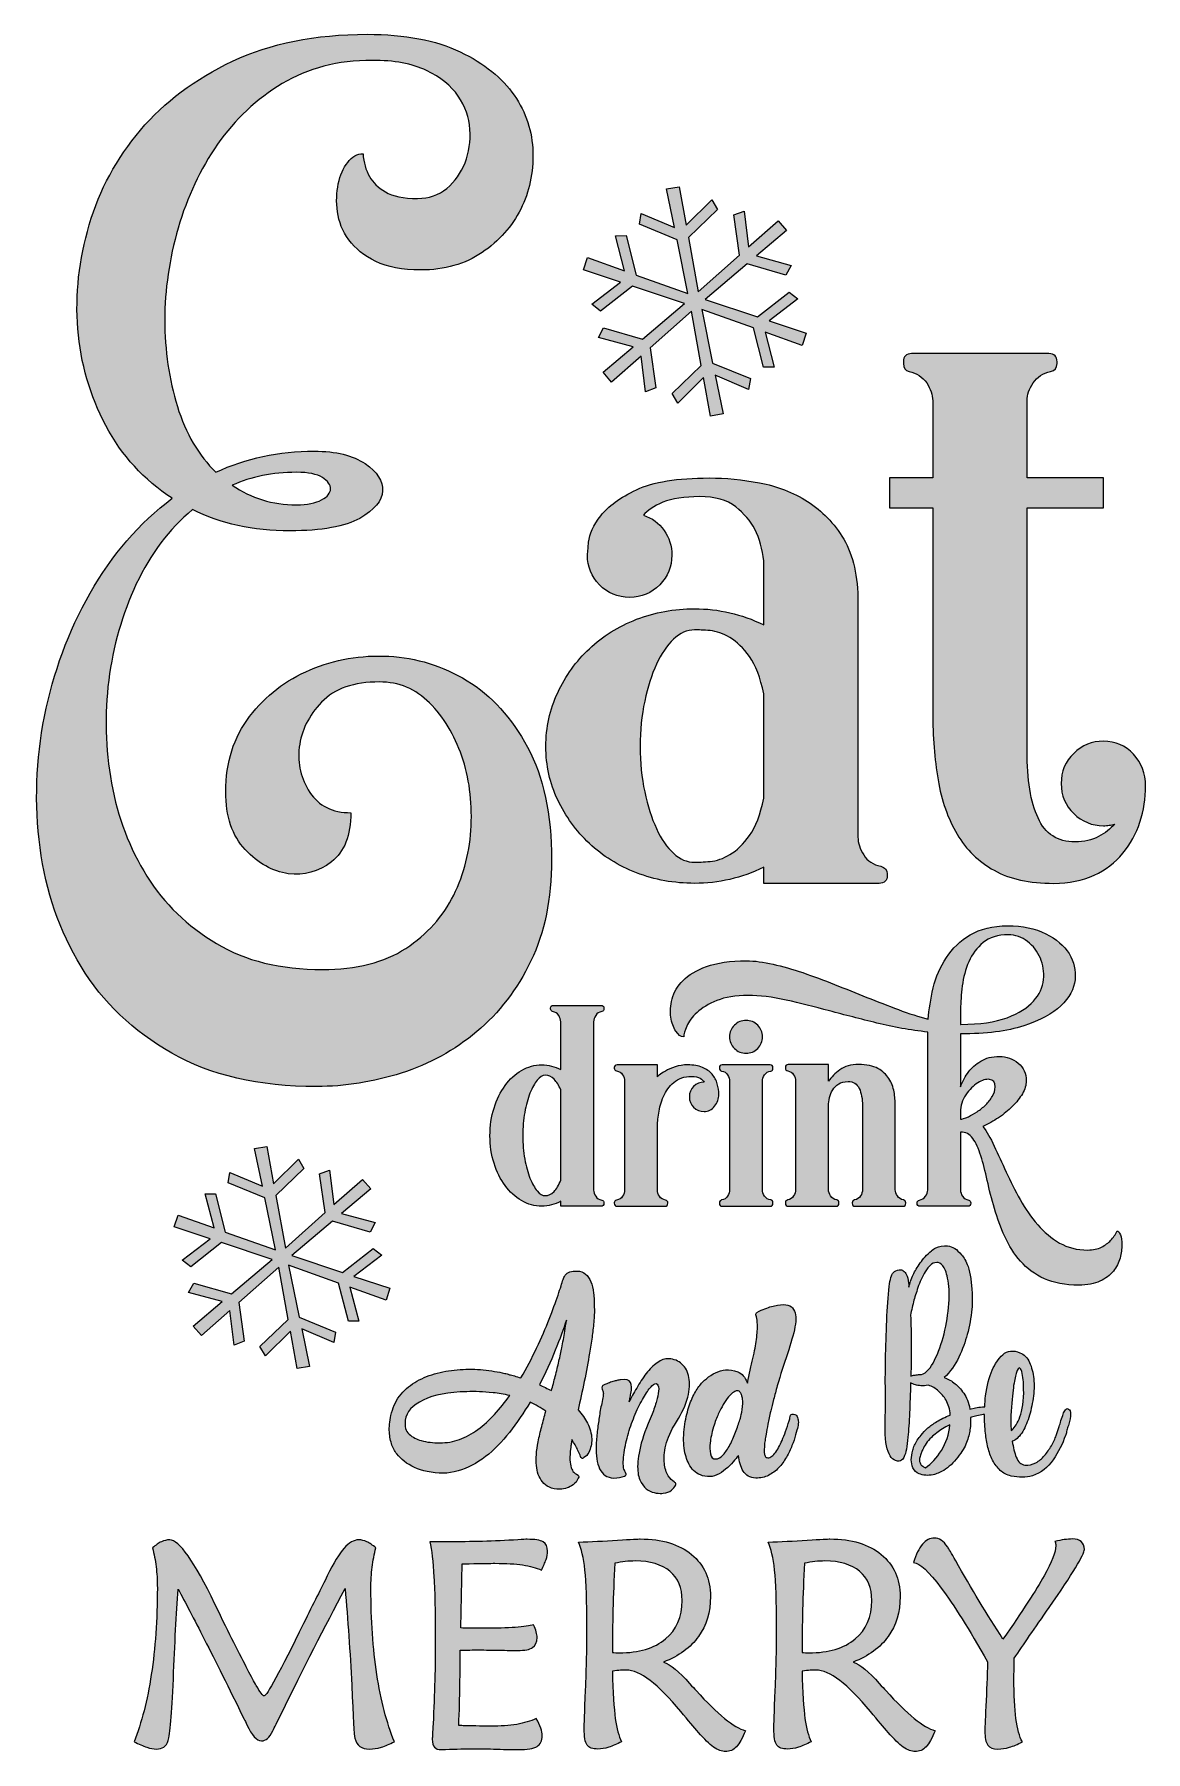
# Model space of a CAD drawing. Header units: inches. Extents: x 2.4 to 12.3, y -16.4 to -1.
import ezdxf

# ---------------------------------------------------------------- set-up
doc = ezdxf.new("R2010")
doc.units = ezdxf.units.IN
doc.header["$MEASUREMENT"] = 0
doc.layers.add('Layer 1', color=7, linetype='Continuous')

# ---------------------------------------------------------------- blocks, each defined once
blk = doc.blocks.new('block 2')
at = {"layer": 'Layer 1', "lineweight": 0}
for points, knots in [([(7.447, -11.502), (7.464, -11.502), (7.473, -11.493), (7.473, -11.476), (7.473, -11.476), (7.473, -11.471), (7.473, -11.471), (7.473, -11.459), (7.467, -11.452), (7.455, -11.448), (7.431, -11.443), (7.413, -11.431), (7.4, -11.413), (7.388, -11.394), (7.381, -11.375), (7.381, -11.357), (7.381, -11.357), (7.381, -9.844), (7.381, -9.844), (7.381, -9.825), (7.388, -9.806), (7.4, -9.787), (7.413, -9.767), (7.431, -9.756), (7.455, -9.752), (7.467, -9.749), (7.473, -9.74), (7.473, -9.727), (7.473, -9.727), (7.473, -9.722), (7.473, -9.722), (7.473, -9.705), (7.464, -9.696), (7.447, -9.696), (7.447, -9.696), (7.02, -9.696), (7.02, -9.696), (7.003, -9.696), (6.994, -9.705), (6.994, -9.722), (6.994, -9.722), (6.994, -9.727), (6.994, -9.727), (6.994, -9.74), (7, -9.749), (7.012, -9.752), (7.036, -9.756), (7.054, -9.767), (7.067, -9.787), (7.079, -9.806), (7.086, -9.825), (7.086, -9.844), (7.086, -9.844), (7.086, -10.274), (7.086, -10.274), (7.031, -10.245), (6.975, -10.231), (6.915, -10.231), (6.851, -10.231), (6.79, -10.248), (6.733, -10.281), (6.676, -10.314), (6.627, -10.359), (6.585, -10.417), (6.544, -10.475), (6.511, -10.542), (6.486, -10.619), (6.461, -10.697), (6.449, -10.779), (6.449, -10.868), (6.449, -10.956), (6.461, -11.039), (6.486, -11.116), (6.511, -11.193), (6.544, -11.26), (6.585, -11.317), (6.627, -11.374), (6.676, -11.419), (6.733, -11.452), (6.79, -11.485), (6.851, -11.502), (6.915, -11.502), (6.975, -11.502), (7.031, -11.487), (7.086, -11.458), (7.086, -11.458), (7.086, -11.502), (7.086, -11.502), (7.086, -11.502), (7.447, -11.502), (7.447, -11.502)], [0, 0, 0, 0, 1, 1, 1, 2, 2, 2, 3, 3, 3, 4, 4, 4, 5, 5, 5, 6, 6, 6, 7, 7, 7, 8, 8, 8, 9, 9, 9, 10, 10, 10, 11, 11, 11, 12, 12, 12, 13, 13, 13, 14, 14, 14, 15, 15, 15, 16, 16, 16, 17, 17, 17, 18, 18, 18, 19, 19, 19, 20, 20, 20, 21, 21, 21, 22, 22, 22, 23, 23, 23, 24, 24, 24, 25, 25, 25, 26, 26, 26, 27, 27, 27, 28, 28, 28, 29, 29, 29, 30, 30, 30, 30]), ([(7.025, -11.371), (7.001, -11.395), (6.975, -11.407), (6.946, -11.407), (6.922, -11.407), (6.898, -11.394), (6.874, -11.365), (6.851, -11.337), (6.829, -11.299), (6.809, -11.25), (6.79, -11.2), (6.774, -11.143), (6.762, -11.078), (6.75, -11.012), (6.745, -10.942), (6.745, -10.868), (6.745, -10.793), (6.75, -10.723), (6.762, -10.658), (6.774, -10.592), (6.79, -10.535), (6.809, -10.486), (6.829, -10.436), (6.851, -10.397), (6.874, -10.369), (6.898, -10.34), (6.922, -10.325), (6.946, -10.325), (6.976, -10.325), (7.003, -10.337), (7.026, -10.361), (7.049, -10.385), (7.069, -10.416), (7.086, -10.455), (7.086, -10.455), (7.086, -11.267), (7.086, -11.267), (7.069, -11.312), (7.048, -11.346), (7.025, -11.371)], [0, 0, 0, 0, 1, 1, 1, 2, 2, 2, 3, 3, 3, 4, 4, 4, 5, 5, 5, 6, 6, 6, 7, 7, 7, 8, 8, 8, 9, 9, 9, 10, 10, 10, 11, 11, 11, 12, 12, 12, 13, 13, 13, 13])]:
    blk.add_open_spline(points, degree=3, knots=knots, dxfattribs=at)
blk = doc.blocks.new('block 3')
at = {"layer": 'Layer 1', "lineweight": 0}
for points, knots in [([(12.116, -11.759), (12.107, -11.735), (12.097, -11.723), (12.087, -11.723), (12.072, -11.756), (12.052, -11.784), (12.029, -11.81), (12.008, -11.832), (11.981, -11.852), (11.947, -11.87), (11.913, -11.888), (11.872, -11.896), (11.822, -11.896), (11.727, -11.896), (11.643, -11.875), (11.57, -11.833), (11.497, -11.79), (11.431, -11.736), (11.373, -11.669), (11.314, -11.601), (11.262, -11.526), (11.216, -11.443), (11.17, -11.36), (11.128, -11.277), (11.09, -11.195), (11.052, -11.113), (11.016, -11.035), (10.982, -10.962), (10.948, -10.889), (10.914, -10.829), (10.88, -10.784), (10.928, -10.763), (10.975, -10.737), (11.021, -10.706), (11.068, -10.675), (11.11, -10.641), (11.146, -10.604), (11.183, -10.568), (11.212, -10.53), (11.235, -10.491), (11.258, -10.452), (11.27, -10.413), (11.27, -10.374), (11.27, -10.309), (11.246, -10.256), (11.197, -10.216), (11.149, -10.175), (11.093, -10.155), (11.03, -10.155), (10.962, -10.155), (10.906, -10.169), (10.861, -10.198), (10.816, -10.227), (10.78, -10.258), (10.753, -10.292), (10.722, -10.333), (10.698, -10.379), (10.679, -10.43), (10.679, -10.43), (10.679, -9.953), (10.679, -9.953), (10.91, -9.953), (11.099, -9.929), (11.247, -9.881), (11.394, -9.832), (11.506, -9.772), (11.582, -9.7), (11.657, -9.628), (11.7, -9.55), (11.709, -9.466), (11.718, -9.382), (11.7, -9.304), (11.656, -9.231), (11.611, -9.159), (11.54, -9.1), (11.445, -9.052), (11.35, -9.004), (11.237, -8.981), (11.104, -8.981), (10.968, -8.981), (10.856, -9.008), (10.767, -9.062), (10.678, -9.116), (10.606, -9.185), (10.552, -9.267), (10.497, -9.35), (10.458, -9.44), (10.434, -9.54), (10.411, -9.639), (10.395, -9.733), (10.389, -9.821), (10.304, -9.799), (10.215, -9.77), (10.121, -9.734), (10.028, -9.699), (9.933, -9.662), (9.837, -9.624), (9.741, -9.585), (9.645, -9.547), (9.547, -9.508), (9.449, -9.469), (9.354, -9.434), (9.262, -9.402), (9.169, -9.371), (9.08, -9.345), (8.994, -9.326), (8.909, -9.306), (8.829, -9.296), (8.756, -9.296), (8.609, -9.296), (8.489, -9.313), (8.397, -9.347), (8.306, -9.381), (8.235, -9.423), (8.185, -9.473), (8.135, -9.523), (8.102, -9.578), (8.087, -9.638), (8.071, -9.697), (8.067, -9.752), (8.075, -9.802), (8.083, -9.852), (8.098, -9.894), (8.12, -9.928), (8.142, -9.962), (8.165, -9.979), (8.191, -9.979), (8.191, -9.957), (8.2, -9.925), (8.218, -9.883), (8.235, -9.842), (8.266, -9.801), (8.311, -9.76), (8.355, -9.719), (8.414, -9.683), (8.489, -9.653), (8.564, -9.622), (8.657, -9.607), (8.769, -9.607), (8.874, -9.607), (8.988, -9.621), (9.112, -9.649), (9.235, -9.677), (9.364, -9.709), (9.501, -9.746), (9.638, -9.782), (9.78, -9.819), (9.928, -9.855), (10.075, -9.892), (10.227, -9.919), (10.384, -9.936), (10.384, -9.936), (10.384, -9.953), (10.384, -9.953), (10.384, -9.953), (10.384, -11.357), (10.384, -11.357), (10.384, -11.375), (10.377, -11.394), (10.364, -11.413), (10.352, -11.431), (10.333, -11.443), (10.31, -11.448), (10.296, -11.452), (10.289, -11.459), (10.289, -11.471), (10.289, -11.471), (10.289, -11.476), (10.289, -11.476), (10.289, -11.493), (10.298, -11.502), (10.315, -11.502), (10.315, -11.502), (10.745, -11.502), (10.745, -11.502), (10.762, -11.502), (10.771, -11.493), (10.771, -11.476), (10.771, -11.476), (10.771, -11.471), (10.771, -11.471), (10.771, -11.459), (10.765, -11.452), (10.753, -11.448), (10.729, -11.443), (10.711, -11.431), (10.698, -11.413), (10.685, -11.394), (10.679, -11.375), (10.679, -11.357), (10.679, -11.357), (10.679, -10.835), (10.679, -10.835), (10.725, -10.835), (10.762, -10.854), (10.79, -10.893), (10.818, -10.932), (10.842, -10.984), (10.862, -11.05), (10.883, -11.115), (10.902, -11.189), (10.92, -11.271), (10.937, -11.354), (10.959, -11.438), (10.984, -11.523), (11.01, -11.609), (11.041, -11.693), (11.077, -11.775), (11.114, -11.858), (11.161, -11.932), (11.219, -11.997), (11.276, -12.062), (11.348, -12.115), (11.433, -12.154), (11.518, -12.193), (11.62, -12.212), (11.741, -12.212), (11.819, -12.212), (11.883, -12.2), (11.933, -12.177), (11.983, -12.153), (12.023, -12.123), (12.053, -12.086), (12.082, -12.05), (12.103, -12.01), (12.114, -11.968), (12.125, -11.925), (12.13, -11.886), (12.13, -11.849), (12.13, -11.813), (12.126, -11.783), (12.116, -11.759)], [0, 0, 0, 0, 1, 1, 1, 2, 2, 2, 3, 3, 3, 4, 4, 4, 5, 5, 5, 6, 6, 6, 7, 7, 7, 8, 8, 8, 9, 9, 9, 10, 10, 10, 11, 11, 11, 12, 12, 12, 13, 13, 13, 14, 14, 14, 15, 15, 15, 16, 16, 16, 17, 17, 17, 18, 18, 18, 19, 19, 19, 20, 20, 20, 21, 21, 21, 22, 22, 22, 23, 23, 23, 24, 24, 24, 25, 25, 25, 26, 26, 26, 27, 27, 27, 28, 28, 28, 29, 29, 29, 30, 30, 30, 31, 31, 31, 32, 32, 32, 33, 33, 33, 34, 34, 34, 35, 35, 35, 36, 36, 36, 37, 37, 37, 38, 38, 38, 39, 39, 39, 40, 40, 40, 41, 41, 41, 42, 42, 42, 43, 43, 43, 44, 44, 44, 45, 45, 45, 46, 46, 46, 47, 47, 47, 48, 48, 48, 49, 49, 49, 50, 50, 50, 51, 51, 51, 52, 52, 52, 53, 53, 53, 54, 54, 54, 55, 55, 55, 56, 56, 56, 57, 57, 57, 58, 58, 58, 59, 59, 59, 60, 60, 60, 61, 61, 61, 62, 62, 62, 63, 63, 63, 64, 64, 64, 65, 65, 65, 66, 66, 66, 67, 67, 67, 68, 68, 68, 69, 69, 69, 70, 70, 70, 71, 71, 71, 72, 72, 72, 73, 73, 73, 74, 74, 74, 75, 75, 75, 76, 76, 76, 77, 77, 77, 77]), ([(10.679, -9.729), (10.681, -9.668), (10.686, -9.599), (10.695, -9.522), (10.705, -9.445), (10.724, -9.372), (10.754, -9.304), (10.784, -9.236), (10.827, -9.179), (10.883, -9.132), (10.939, -9.085), (11.014, -9.062), (11.109, -9.062), (11.172, -9.062), (11.229, -9.082), (11.281, -9.122), (11.333, -9.162), (11.372, -9.212), (11.397, -9.271), (11.422, -9.33), (11.432, -9.395), (11.425, -9.464), (11.418, -9.534), (11.389, -9.599), (11.336, -9.658), (11.283, -9.717), (11.204, -9.767), (11.098, -9.807), (10.992, -9.847), (10.853, -9.867), (10.681, -9.867), (10.681, -9.867), (10.679, -9.867), (10.679, -9.867), (10.679, -9.867), (10.679, -9.729), (10.679, -9.729)], [0, 0, 0, 0, 1, 1, 1, 2, 2, 2, 3, 3, 3, 4, 4, 4, 5, 5, 5, 6, 6, 6, 7, 7, 7, 8, 8, 8, 9, 9, 9, 10, 10, 10, 11, 11, 11, 12, 12, 12, 12]), ([(10.828, -10.652), (10.8, -10.67), (10.774, -10.685), (10.75, -10.697), (10.716, -10.712), (10.692, -10.72), (10.679, -10.72), (10.679, -10.72), (10.679, -10.659), (10.679, -10.659), (10.679, -10.599), (10.695, -10.546), (10.727, -10.5), (10.76, -10.453), (10.795, -10.417), (10.834, -10.393), (10.873, -10.368), (10.909, -10.358), (10.941, -10.362), (10.973, -10.366), (10.99, -10.389), (10.99, -10.43), (10.99, -10.46), (10.981, -10.489), (10.965, -10.516), (10.949, -10.543), (10.929, -10.568), (10.906, -10.591), (10.882, -10.614), (10.856, -10.635), (10.828, -10.652)], [0, 0, 0, 0, 1, 1, 1, 2, 2, 2, 3, 3, 3, 4, 4, 4, 5, 5, 5, 6, 6, 6, 7, 7, 7, 8, 8, 8, 9, 9, 9, 10, 10, 10, 10])]:
    blk.add_open_spline(points, degree=3, knots=knots, dxfattribs=at)
blk = doc.blocks.new('block 4')
at = {"layer": 'Layer 1', "lineweight": 0}
for points, knots in [([(10.74, -12.655), (10.761, -12.581), (10.774, -12.505), (10.781, -12.427), (10.786, -12.373), (10.786, -12.322), (10.783, -12.274), (10.779, -12.227), (10.775, -12.186), (10.771, -12.152), (10.764, -12.111), (10.756, -12.075), (10.747, -12.043), (10.729, -11.998), (10.709, -11.962), (10.688, -11.938), (10.666, -11.913), (10.646, -11.894), (10.628, -11.883), (10.605, -11.869), (10.584, -11.862), (10.563, -11.859), (10.523, -11.857), (10.487, -11.863), (10.458, -11.876), (10.442, -11.885), (10.428, -11.894), (10.417, -11.903), (10.376, -11.938), (10.343, -11.974), (10.317, -12.012), (10.291, -12.051), (10.27, -12.086), (10.254, -12.118), (10.236, -12.156), (10.223, -12.194), (10.216, -12.23), (10.216, -12.212), (10.215, -12.199), (10.213, -12.193), (10.208, -12.159), (10.202, -12.134), (10.194, -12.118), (10.186, -12.102), (10.177, -12.091), (10.165, -12.084), (10.154, -12.075), (10.141, -12.071), (10.128, -12.074), (10.107, -12.076), (10.089, -12.085), (10.073, -12.101), (10.058, -12.117), (10.046, -12.158), (10.039, -12.223), (10.028, -12.312), (10.02, -12.414), (10.016, -12.531), (10.011, -12.648), (10.008, -12.764), (10.005, -12.88), (10.003, -12.996), (10.003, -13.103), (10.004, -13.202), (10.005, -13.3), (10.004, -13.373), (10.002, -13.421), (9.997, -13.553), (10.006, -13.648), (10.028, -13.707), (10.049, -13.766), (10.082, -13.795), (10.128, -13.795), (10.144, -13.795), (10.157, -13.784), (10.169, -13.761), (10.18, -13.739), (10.188, -13.714), (10.193, -13.686), (10.199, -13.655), (10.204, -13.618), (10.206, -13.578), (10.213, -13.516), (10.218, -13.444), (10.221, -13.36), (10.225, -13.276), (10.228, -13.186), (10.23, -13.091), (10.244, -13.098), (10.258, -13.103), (10.274, -13.108), (10.288, -13.113), (10.304, -13.115), (10.324, -13.116), (10.343, -13.118), (10.365, -13.116), (10.39, -13.111), (10.424, -13.123), (10.455, -13.141), (10.482, -13.166), (10.507, -13.186), (10.529, -13.213), (10.55, -13.247), (10.57, -13.281), (10.583, -13.326), (10.587, -13.38), (10.54, -13.398), (10.499, -13.418), (10.466, -13.438), (10.434, -13.458), (10.407, -13.478), (10.386, -13.496), (10.361, -13.519), (10.341, -13.54), (10.325, -13.56), (10.298, -13.59), (10.279, -13.621), (10.267, -13.652), (10.258, -13.668), (10.253, -13.683), (10.25, -13.697), (10.241, -13.726), (10.237, -13.754), (10.237, -13.782), (10.237, -13.807), (10.242, -13.831), (10.252, -13.855), (10.262, -13.879), (10.281, -13.896), (10.308, -13.908), (10.324, -13.914), (10.343, -13.919), (10.366, -13.921), (10.384, -13.923), (10.407, -13.922), (10.434, -13.916), (10.461, -13.91), (10.493, -13.897), (10.529, -13.877), (10.55, -13.863), (10.571, -13.846), (10.594, -13.826), (10.617, -13.805), (10.637, -13.783), (10.655, -13.758), (10.692, -13.712), (10.718, -13.669), (10.734, -13.627), (10.749, -13.585), (10.76, -13.547), (10.764, -13.513), (10.771, -13.472), (10.772, -13.435), (10.768, -13.401), (10.781, -13.398), (10.797, -13.395), (10.815, -13.39), (10.831, -13.386), (10.849, -13.382), (10.87, -13.378), (10.878, -13.377), (10.886, -13.376), (10.895, -13.374), (10.895, -13.434), (10.898, -13.491), (10.904, -13.543), (10.908, -13.587), (10.916, -13.629), (10.926, -13.671), (10.936, -13.713), (10.95, -13.752), (10.968, -13.787), (10.986, -13.822), (11.009, -13.852), (11.036, -13.877), (11.064, -13.902), (11.096, -13.919), (11.135, -13.928), (11.203, -13.944), (11.267, -13.943), (11.326, -13.925), (11.403, -13.9), (11.465, -13.852), (11.513, -13.782), (11.56, -13.711), (11.597, -13.639), (11.622, -13.564), (11.626, -13.555), (11.63, -13.543), (11.633, -13.528), (11.637, -13.513), (11.641, -13.499), (11.645, -13.486), (11.65, -13.47), (11.654, -13.454), (11.659, -13.438), (11.677, -13.368), (11.67, -13.329), (11.639, -13.322), (11.632, -13.322), (11.624, -13.329), (11.616, -13.341), (11.608, -13.354), (11.602, -13.368), (11.598, -13.384), (11.589, -13.402), (11.582, -13.423), (11.577, -13.448), (11.573, -13.464), (11.568, -13.479), (11.564, -13.492), (11.559, -13.504), (11.555, -13.516), (11.552, -13.528), (11.548, -13.541), (11.544, -13.553), (11.54, -13.564), (11.529, -13.593), (11.514, -13.624), (11.496, -13.656), (11.477, -13.688), (11.457, -13.717), (11.434, -13.744), (11.412, -13.771), (11.386, -13.793), (11.356, -13.809), (11.327, -13.825), (11.294, -13.832), (11.257, -13.829), (11.223, -13.825), (11.198, -13.802), (11.181, -13.76), (11.164, -13.718), (11.152, -13.669), (11.145, -13.615), (11.175, -13.606), (11.202, -13.581), (11.229, -13.542), (11.255, -13.502), (11.276, -13.456), (11.293, -13.402), (11.31, -13.349), (11.323, -13.292), (11.332, -13.23), (11.341, -13.169), (11.343, -13.111), (11.337, -13.055), (11.332, -13), (11.319, -12.95), (11.3, -12.907), (11.281, -12.864), (11.252, -12.835), (11.213, -12.819), (11.152, -12.794), (11.101, -12.8), (11.06, -12.837), (11.019, -12.875), (10.988, -12.921), (10.965, -12.975), (10.938, -13.039), (10.917, -13.116), (10.904, -13.207), (10.901, -13.241), (10.898, -13.274), (10.897, -13.306), (10.89, -13.306), (10.883, -13.307), (10.876, -13.307), (10.854, -13.308), (10.833, -13.311), (10.815, -13.316), (10.815, -13.316), (10.764, -13.326), (10.764, -13.326), (10.753, -13.267), (10.734, -13.219), (10.708, -13.183), (10.682, -13.147), (10.656, -13.118), (10.631, -13.098), (10.602, -13.073), (10.569, -13.055), (10.533, -13.043), (10.587, -12.991), (10.631, -12.93), (10.664, -12.86), (10.697, -12.789), (10.722, -12.721), (10.74, -12.655)], [0, 0, 0, 0, 1, 1, 1, 2, 2, 2, 3, 3, 3, 4, 4, 4, 5, 5, 5, 6, 6, 6, 7, 7, 7, 8, 8, 8, 9, 9, 9, 10, 10, 10, 11, 11, 11, 12, 12, 12, 13, 13, 13, 14, 14, 14, 15, 15, 15, 16, 16, 16, 17, 17, 17, 18, 18, 18, 19, 19, 19, 20, 20, 20, 21, 21, 21, 22, 22, 22, 23, 23, 23, 24, 24, 24, 25, 25, 25, 26, 26, 26, 27, 27, 27, 28, 28, 28, 29, 29, 29, 30, 30, 30, 31, 31, 31, 32, 32, 32, 33, 33, 33, 34, 34, 34, 35, 35, 35, 36, 36, 36, 37, 37, 37, 38, 38, 38, 39, 39, 39, 40, 40, 40, 41, 41, 41, 42, 42, 42, 43, 43, 43, 44, 44, 44, 45, 45, 45, 46, 46, 46, 47, 47, 47, 48, 48, 48, 49, 49, 49, 50, 50, 50, 51, 51, 51, 52, 52, 52, 53, 53, 53, 54, 54, 54, 55, 55, 55, 56, 56, 56, 57, 57, 57, 58, 58, 58, 59, 59, 59, 60, 60, 60, 61, 61, 61, 62, 62, 62, 63, 63, 63, 64, 64, 64, 65, 65, 65, 66, 66, 66, 67, 67, 67, 68, 68, 68, 69, 69, 69, 70, 70, 70, 71, 71, 71, 72, 72, 72, 73, 73, 73, 74, 74, 74, 75, 75, 75, 76, 76, 76, 77, 77, 77, 78, 78, 78, 79, 79, 79, 80, 80, 80, 81, 81, 81, 82, 82, 82, 83, 83, 83, 84, 84, 84, 85, 85, 85, 86, 86, 86, 87, 87, 87, 88, 88, 88, 89, 89, 89, 90, 90, 90, 91, 91, 91, 92, 92, 92, 93, 93, 93, 94, 94, 94, 95, 95, 95, 96, 96, 96, 96]), ([(10.574, -12.378), (10.567, -12.47), (10.553, -12.56), (10.531, -12.649), (10.509, -12.737), (10.481, -12.817), (10.446, -12.887), (10.411, -12.957), (10.372, -13), (10.329, -13.016), (10.329, -13.016), (10.301, -13.016), (10.301, -13.016), (10.288, -13.018), (10.275, -13.02), (10.264, -13.021), (10.253, -13.022), (10.242, -13.025), (10.233, -13.03), (10.236, -12.934), (10.237, -12.839), (10.237, -12.744), (10.237, -12.649), (10.234, -12.561), (10.23, -12.482), (10.239, -12.437), (10.249, -12.391), (10.261, -12.346), (10.272, -12.307), (10.286, -12.264), (10.303, -12.215), (10.32, -12.166), (10.343, -12.119), (10.373, -12.074), (10.38, -12.065), (10.391, -12.051), (10.407, -12.034), (10.423, -12.017), (10.442, -12.009), (10.465, -12.009), (10.483, -12.007), (10.501, -12.016), (10.519, -12.038), (10.537, -12.059), (10.552, -12.096), (10.563, -12.148), (10.577, -12.21), (10.58, -12.286), (10.574, -12.378)], [0, 0, 0, 0, 1, 1, 1, 2, 2, 2, 3, 3, 3, 4, 4, 4, 5, 5, 5, 6, 6, 6, 7, 7, 7, 8, 8, 8, 9, 9, 9, 10, 10, 10, 11, 11, 11, 12, 12, 12, 13, 13, 13, 14, 14, 14, 15, 15, 15, 16, 16, 16, 16]), ([(11.132, -13.397), (11.132, -13.379), (11.133, -13.362), (11.135, -13.346), (11.142, -13.244), (11.149, -13.166), (11.157, -13.113), (11.165, -13.06), (11.174, -13.021), (11.183, -12.996), (11.192, -12.968), (11.201, -12.955), (11.21, -12.955), (11.221, -12.964), (11.229, -12.981), (11.234, -13.006), (11.238, -13.031), (11.242, -13.056), (11.244, -13.081), (11.246, -13.11), (11.247, -13.143), (11.247, -13.179), (11.243, -13.286), (11.229, -13.365), (11.205, -13.416), (11.181, -13.467), (11.158, -13.502), (11.135, -13.52), (11.133, -13.495), (11.132, -13.472), (11.132, -13.452), (11.132, -13.431), (11.132, -13.413), (11.132, -13.397)], [0, 0, 0, 0, 1, 1, 1, 2, 2, 2, 3, 3, 3, 4, 4, 4, 5, 5, 5, 6, 6, 6, 7, 7, 7, 8, 8, 8, 9, 9, 9, 10, 10, 10, 11, 11, 11, 11]), ([(10.507, -13.698), (10.465, -13.765), (10.417, -13.817), (10.363, -13.853), (10.356, -13.853), (10.348, -13.849), (10.339, -13.839), (10.334, -13.835), (10.33, -13.832), (10.325, -13.829), (10.321, -13.825), (10.316, -13.815), (10.312, -13.799), (10.309, -13.787), (10.31, -13.775), (10.313, -13.761), (10.317, -13.748), (10.321, -13.735), (10.325, -13.724), (10.33, -13.712), (10.334, -13.701), (10.339, -13.69), (10.355, -13.654), (10.381, -13.617), (10.417, -13.581), (10.431, -13.567), (10.447, -13.554), (10.465, -13.54), (10.481, -13.529), (10.498, -13.517), (10.517, -13.504), (10.537, -13.492), (10.559, -13.48), (10.584, -13.469), (10.575, -13.555), (10.549, -13.631), (10.507, -13.698)], [0, 0, 0, 0, 1, 1, 1, 2, 2, 2, 3, 3, 3, 4, 4, 4, 5, 5, 5, 6, 6, 6, 7, 7, 7, 8, 8, 8, 9, 9, 9, 10, 10, 10, 11, 11, 11, 12, 12, 12, 12])]:
    blk.add_open_spline(points, degree=3, knots=knots, dxfattribs=at)
blk = doc.blocks.new('block 5')
at = {"layer": 'Layer 1', "lineweight": 0}
for points, knots in [([(8.302, -15.858), (8.289, -15.843), (8.27, -15.822), (8.244, -15.793), (8.151, -15.687), (8.072, -15.623), (8.009, -15.601), (8.148, -15.547), (8.253, -15.47), (8.324, -15.37), (8.395, -15.271), (8.431, -15.151), (8.431, -15.011), (8.431, -14.852), (8.374, -14.727), (8.262, -14.634), (8.15, -14.541), (7.996, -14.494), (7.8, -14.494), (7.786, -14.494), (7.718, -14.498), (7.596, -14.505), (7.473, -14.513), (7.356, -14.518), (7.244, -14.522), (7.271, -14.58), (7.29, -14.664), (7.303, -14.774), (7.315, -14.885), (7.321, -15.054), (7.321, -15.284), (7.321, -15.462), (7.317, -15.652), (7.309, -15.854), (7.3, -16.056), (7.296, -16.171), (7.296, -16.197), (7.296, -16.272), (7.305, -16.322), (7.322, -16.347), (7.34, -16.371), (7.372, -16.383), (7.42, -16.383), (7.449, -16.383), (7.482, -16.378), (7.517, -16.367), (7.552, -16.356), (7.591, -16.339), (7.632, -16.317), (7.607, -16.267), (7.588, -16.197), (7.576, -16.108), (7.564, -16.018), (7.555, -15.876), (7.55, -15.682), (7.58, -15.679), (7.604, -15.676), (7.624, -15.675), (7.644, -15.674), (7.661, -15.673), (7.675, -15.673), (7.797, -15.673), (7.96, -15.797), (8.165, -16.046), (8.232, -16.126), (8.285, -16.188), (8.324, -16.233), (8.376, -16.295), (8.421, -16.339), (8.46, -16.366), (8.499, -16.393), (8.534, -16.406), (8.566, -16.406), (8.604, -16.406), (8.637, -16.392), (8.665, -16.363), (8.693, -16.334), (8.719, -16.285), (8.745, -16.218), (8.693, -16.204), (8.631, -16.167), (8.558, -16.108), (8.485, -16.048), (8.4, -15.965), (8.302, -15.858)], [0, 0, 0, 0, 1, 1, 1, 2, 2, 2, 3, 3, 3, 4, 4, 4, 5, 5, 5, 6, 6, 6, 7, 7, 7, 8, 8, 8, 9, 9, 9, 10, 10, 10, 11, 11, 11, 12, 12, 12, 13, 13, 13, 14, 14, 14, 15, 15, 15, 16, 16, 16, 17, 17, 17, 18, 18, 18, 19, 19, 19, 20, 20, 20, 21, 21, 21, 22, 22, 22, 23, 23, 23, 24, 24, 24, 25, 25, 25, 26, 26, 26, 27, 27, 27, 28, 28, 28, 28]), ([(7.611, -15.518), (7.604, -15.518), (7.594, -15.518), (7.581, -15.517), (7.567, -15.516), (7.557, -15.515), (7.55, -15.515), (7.55, -15.391), (7.552, -15.263), (7.555, -15.13), (7.559, -14.997), (7.564, -14.858), (7.571, -14.713), (7.604, -14.706), (7.636, -14.701), (7.666, -14.697), (7.696, -14.694), (7.726, -14.692), (7.756, -14.692), (7.89, -14.692), (7.993, -14.723), (8.067, -14.785), (8.14, -14.846), (8.177, -14.934), (8.177, -15.047), (8.177, -15.194), (8.127, -15.31), (8.027, -15.393), (7.927, -15.476), (7.789, -15.518), (7.611, -15.518)], [0, 0, 0, 0, 1, 1, 1, 2, 2, 2, 3, 3, 3, 4, 4, 4, 5, 5, 5, 6, 6, 6, 7, 7, 7, 8, 8, 8, 9, 9, 9, 10, 10, 10, 10])]:
    blk.add_open_spline(points, degree=3, knots=knots, dxfattribs=at)
blk = doc.blocks.new('block 6')
at = {"layer": 'Layer 1', "lineweight": 0}
for points, knots in [([(10.007, -15.858), (9.994, -15.843), (9.975, -15.822), (9.949, -15.793), (9.856, -15.687), (9.777, -15.623), (9.714, -15.601), (9.853, -15.547), (9.958, -15.47), (10.029, -15.37), (10.1, -15.271), (10.136, -15.151), (10.136, -15.011), (10.136, -14.852), (10.079, -14.727), (9.967, -14.634), (9.855, -14.541), (9.701, -14.494), (9.505, -14.494), (9.491, -14.494), (9.423, -14.498), (9.301, -14.505), (9.178, -14.513), (9.061, -14.518), (8.949, -14.522), (8.976, -14.58), (8.996, -14.664), (9.008, -14.774), (9.02, -14.885), (9.026, -15.054), (9.026, -15.284), (9.026, -15.462), (9.022, -15.652), (9.014, -15.854), (9.005, -16.056), (9.001, -16.171), (9.001, -16.197), (9.001, -16.272), (9.01, -16.322), (9.027, -16.347), (9.045, -16.371), (9.077, -16.383), (9.125, -16.383), (9.154, -16.383), (9.187, -16.378), (9.222, -16.367), (9.257, -16.356), (9.296, -16.339), (9.337, -16.317), (9.312, -16.267), (9.293, -16.197), (9.281, -16.108), (9.269, -16.018), (9.26, -15.876), (9.255, -15.682), (9.285, -15.679), (9.309, -15.676), (9.329, -15.675), (9.349, -15.674), (9.366, -15.673), (9.38, -15.673), (9.502, -15.673), (9.665, -15.797), (9.87, -16.046), (9.937, -16.126), (9.99, -16.188), (10.029, -16.233), (10.081, -16.295), (10.126, -16.339), (10.165, -16.366), (10.204, -16.393), (10.239, -16.406), (10.271, -16.406), (10.309, -16.406), (10.342, -16.392), (10.37, -16.363), (10.398, -16.334), (10.424, -16.285), (10.45, -16.218), (10.398, -16.204), (10.336, -16.167), (10.263, -16.108), (10.19, -16.048), (10.105, -15.965), (10.007, -15.858)], [0, 0, 0, 0, 1, 1, 1, 2, 2, 2, 3, 3, 3, 4, 4, 4, 5, 5, 5, 6, 6, 6, 7, 7, 7, 8, 8, 8, 9, 9, 9, 10, 10, 10, 11, 11, 11, 12, 12, 12, 13, 13, 13, 14, 14, 14, 15, 15, 15, 16, 16, 16, 17, 17, 17, 18, 18, 18, 19, 19, 19, 20, 20, 20, 21, 21, 21, 22, 22, 22, 23, 23, 23, 24, 24, 24, 25, 25, 25, 26, 26, 26, 27, 27, 27, 28, 28, 28, 28]), ([(9.316, -15.518), (9.309, -15.518), (9.299, -15.518), (9.286, -15.517), (9.272, -15.516), (9.262, -15.515), (9.255, -15.515), (9.255, -15.391), (9.257, -15.263), (9.26, -15.13), (9.264, -14.997), (9.269, -14.858), (9.276, -14.713), (9.309, -14.706), (9.341, -14.701), (9.371, -14.697), (9.401, -14.694), (9.431, -14.692), (9.461, -14.692), (9.595, -14.692), (9.698, -14.723), (9.772, -14.785), (9.845, -14.846), (9.882, -14.934), (9.882, -15.047), (9.882, -15.194), (9.832, -15.31), (9.732, -15.393), (9.632, -15.476), (9.494, -15.518), (9.316, -15.518)], [0, 0, 0, 0, 1, 1, 1, 2, 2, 2, 3, 3, 3, 4, 4, 4, 5, 5, 5, 6, 6, 6, 7, 7, 7, 8, 8, 8, 9, 9, 9, 10, 10, 10, 10])]:
    blk.add_open_spline(points, degree=3, knots=knots, dxfattribs=at)
blk = doc.blocks.new('block 7')
at = {"layer": 'Layer 1', "lineweight": 0}
for points, knots in [([(5.652, -10.305), (5.905, -10.225), (6.131, -10.1), (6.331, -9.932), (6.531, -9.764), (6.693, -9.553), (6.817, -9.297), (6.941, -9.041), (7.003, -8.738), (7.003, -8.387), (7.003, -7.978), (6.931, -7.641), (6.788, -7.376), (6.644, -7.11), (6.463, -6.911), (6.244, -6.777), (6.024, -6.643), (5.789, -6.57), (5.539, -6.557), (5.288, -6.545), (5.053, -6.585), (4.834, -6.678), (4.614, -6.771), (4.433, -6.911), (4.289, -7.098), (4.146, -7.286), (4.074, -7.511), (4.074, -7.774), (4.074, -7.998), (4.132, -8.172), (4.249, -8.296), (4.366, -8.42), (4.495, -8.492), (4.636, -8.512), (4.778, -8.531), (4.907, -8.496), (5.024, -8.406), (5.14, -8.316), (5.199, -8.168), (5.199, -7.964), (5.033, -7.964), (4.91, -7.903), (4.83, -7.781), (4.75, -7.659), (4.718, -7.524), (4.735, -7.376), (4.752, -7.227), (4.819, -7.092), (4.936, -6.97), (5.053, -6.848), (5.226, -6.788), (5.455, -6.788), (5.63, -6.788), (5.781, -6.851), (5.907, -6.977), (6.034, -7.104), (6.13, -7.264), (6.196, -7.456), (6.262, -7.648), (6.29, -7.857), (6.28, -8.081), (6.27, -8.305), (6.218, -8.513), (6.123, -8.705), (6.028, -8.897), (5.884, -9.057), (5.692, -9.184), (5.5, -9.31), (5.25, -9.374), (4.943, -9.374), (4.568, -9.374), (4.25, -9.296), (3.99, -9.14), (3.729, -8.984), (3.521, -8.782), (3.365, -8.533), (3.209, -8.285), (3.103, -8.006), (3.047, -7.697), (2.991, -7.388), (2.983, -7.08), (3.022, -6.773), (3.061, -6.466), (3.144, -6.178), (3.27, -5.907), (3.397, -5.637), (3.565, -5.414), (3.774, -5.239), (4.027, -5.365), (4.32, -5.429), (4.651, -5.429), (4.938, -5.429), (5.148, -5.391), (5.279, -5.317), (5.411, -5.242), (5.479, -5.16), (5.484, -5.071), (5.489, -4.982), (5.436, -4.9), (5.327, -4.825), (5.217, -4.75), (5.065, -4.713), (4.87, -4.713), (4.549, -4.713), (4.254, -4.776), (3.986, -4.903), (3.83, -4.752), (3.715, -4.554), (3.639, -4.31), (3.564, -4.066), (3.526, -3.808), (3.526, -3.534), (3.526, -3.261), (3.566, -2.985), (3.646, -2.707), (3.727, -2.429), (3.845, -2.178), (4.001, -1.953), (4.157, -1.729), (4.35, -1.547), (4.582, -1.408), (4.813, -1.269), (5.082, -1.199), (5.389, -1.199), (5.588, -1.199), (5.752, -1.229), (5.878, -1.29), (6.005, -1.351), (6.1, -1.428), (6.163, -1.52), (6.226, -1.613), (6.262, -1.713), (6.269, -1.82), (6.276, -1.927), (6.262, -2.027), (6.225, -2.119), (6.189, -2.212), (6.134, -2.289), (6.061, -2.35), (5.988, -2.411), (5.9, -2.441), (5.798, -2.441), (5.671, -2.441), (5.575, -2.421), (5.509, -2.382), (5.444, -2.343), (5.396, -2.297), (5.367, -2.244), (5.333, -2.185), (5.313, -2.117), (5.308, -2.039), (5.255, -2.039), (5.209, -2.065), (5.17, -2.116), (5.131, -2.167), (5.103, -2.232), (5.086, -2.309), (5.069, -2.387), (5.066, -2.471), (5.078, -2.561), (5.09, -2.652), (5.125, -2.736), (5.181, -2.813), (5.237, -2.891), (5.317, -2.956), (5.422, -3.007), (5.526, -3.058), (5.661, -3.084), (5.827, -3.084), (6.041, -3.084), (6.225, -3.031), (6.379, -2.927), (6.532, -2.822), (6.648, -2.692), (6.726, -2.536), (6.804, -2.38), (6.84, -2.21), (6.835, -2.024), (6.83, -1.839), (6.774, -1.669), (6.667, -1.513), (6.56, -1.357), (6.398, -1.227), (6.181, -1.122), (5.965, -1.018), (5.686, -0.965), (5.345, -0.965), (4.877, -0.965), (4.474, -1.046), (4.136, -1.206), (3.797, -1.367), (3.521, -1.574), (3.307, -1.827), (3.092, -2.081), (2.939, -2.364), (2.847, -2.678), (2.754, -2.992), (2.72, -3.304), (2.744, -3.613), (2.769, -3.923), (2.853, -4.212), (2.996, -4.483), (3.14, -4.753), (3.338, -4.971), (3.592, -5.137), (3.295, -5.361), (3.049, -5.646), (2.854, -5.991), (2.659, -6.337), (2.523, -6.706), (2.445, -7.098), (2.367, -7.49), (2.353, -7.883), (2.405, -8.278), (2.456, -8.672), (2.579, -9.029), (2.774, -9.348), (2.968, -9.667), (3.24, -9.926), (3.588, -10.126), (3.936, -10.326), (4.371, -10.426), (4.892, -10.426), (5.145, -10.426), (5.399, -10.385), (5.652, -10.305)], [0, 0, 0, 0, 1, 1, 1, 2, 2, 2, 3, 3, 3, 4, 4, 4, 5, 5, 5, 6, 6, 6, 7, 7, 7, 8, 8, 8, 9, 9, 9, 10, 10, 10, 11, 11, 11, 12, 12, 12, 13, 13, 13, 14, 14, 14, 15, 15, 15, 16, 16, 16, 17, 17, 17, 18, 18, 18, 19, 19, 19, 20, 20, 20, 21, 21, 21, 22, 22, 22, 23, 23, 23, 24, 24, 24, 25, 25, 25, 26, 26, 26, 27, 27, 27, 28, 28, 28, 29, 29, 29, 30, 30, 30, 31, 31, 31, 32, 32, 32, 33, 33, 33, 34, 34, 34, 35, 35, 35, 36, 36, 36, 37, 37, 37, 38, 38, 38, 39, 39, 39, 40, 40, 40, 41, 41, 41, 42, 42, 42, 43, 43, 43, 44, 44, 44, 45, 45, 45, 46, 46, 46, 47, 47, 47, 48, 48, 48, 49, 49, 49, 50, 50, 50, 51, 51, 51, 52, 52, 52, 53, 53, 53, 54, 54, 54, 55, 55, 55, 56, 56, 56, 57, 57, 57, 58, 58, 58, 59, 59, 59, 60, 60, 60, 61, 61, 61, 62, 62, 62, 63, 63, 63, 64, 64, 64, 65, 65, 65, 66, 66, 66, 67, 67, 67, 68, 68, 68, 69, 69, 69, 70, 70, 70, 71, 71, 71, 72, 72, 72, 73, 73, 73, 74, 74, 74, 75, 75, 75, 75]), ([(4.709, -4.903), (4.816, -4.903), (4.894, -4.919), (4.943, -4.95), (4.992, -4.982), (5.016, -5.016), (5.016, -5.053), (5.016, -5.089), (4.989, -5.122), (4.936, -5.151), (4.882, -5.18), (4.807, -5.195), (4.709, -5.195), (4.495, -5.195), (4.303, -5.137), (4.132, -5.02), (4.303, -4.942), (4.495, -4.903), (4.709, -4.903)], [0, 0, 0, 0, 1, 1, 1, 2, 2, 2, 3, 3, 3, 4, 4, 4, 5, 5, 5, 6, 6, 6, 6])]:
    blk.add_open_spline(points, degree=3, knots=knots, dxfattribs=at)
blk = doc.blocks.new('block 8')
at = {"layer": 'Layer 1', "lineweight": 0}
for points, knots in [([(9.962, -8.446), (9.894, -8.431), (9.843, -8.397), (9.809, -8.344), (9.774, -8.29), (9.757, -8.236), (9.757, -8.183), (9.757, -8.183), (9.757, -6.072), (9.757, -6.072), (9.757, -5.838), (9.715, -5.649), (9.63, -5.505), (9.544, -5.362), (9.436, -5.249), (9.304, -5.166), (9.173, -5.083), (9.029, -5.027), (8.873, -4.998), (8.718, -4.968), (8.567, -4.954), (8.42, -4.954), (8.133, -4.954), (7.915, -4.989), (7.767, -5.06), (7.618, -5.13), (7.511, -5.208), (7.445, -5.294), (7.379, -5.379), (7.343, -5.458), (7.336, -5.531), (7.328, -5.604), (7.325, -5.643), (7.325, -5.648), (7.325, -5.75), (7.361, -5.839), (7.434, -5.915), (7.507, -5.99), (7.597, -6.028), (7.705, -6.028), (7.812, -6.028), (7.902, -5.99), (7.975, -5.915), (8.048, -5.839), (8.084, -5.75), (8.084, -5.648), (8.084, -5.565), (8.061, -5.491), (8.015, -5.425), (7.969, -5.359), (7.907, -5.314), (7.829, -5.29), (7.863, -5.246), (7.921, -5.207), (8.004, -5.173), (8.087, -5.139), (8.196, -5.122), (8.333, -5.122), (8.474, -5.122), (8.582, -5.152), (8.658, -5.213), (8.733, -5.274), (8.791, -5.341), (8.83, -5.414), (8.873, -5.501), (8.9, -5.596), (8.91, -5.698), (8.91, -5.698), (8.91, -6.274), (8.91, -6.274), (8.71, -6.178), (8.503, -6.13), (8.289, -6.13), (8.104, -6.13), (7.93, -6.162), (7.767, -6.225), (7.603, -6.289), (7.462, -6.377), (7.343, -6.489), (7.224, -6.601), (7.129, -6.733), (7.058, -6.885), (6.987, -7.036), (6.952, -7.197), (6.952, -7.368), (6.952, -7.539), (6.987, -7.699), (7.058, -7.848), (7.129, -7.997), (7.224, -8.128), (7.343, -8.24), (7.462, -8.353), (7.603, -8.441), (7.767, -8.504), (7.93, -8.568), (8.104, -8.599), (8.289, -8.599), (8.503, -8.599), (8.71, -8.551), (8.91, -8.455), (8.91, -8.455), (8.91, -8.599), (8.91, -8.599), (8.91, -8.599), (9.947, -8.599), (9.947, -8.599), (9.996, -8.599), (10.02, -8.575), (10.02, -8.526), (10.02, -8.526), (10.02, -8.512), (10.02, -8.512), (10.02, -8.478), (10.001, -8.456), (9.962, -8.446)], [0, 0, 0, 0, 1, 1, 1, 2, 2, 2, 3, 3, 3, 4, 4, 4, 5, 5, 5, 6, 6, 6, 7, 7, 7, 8, 8, 8, 9, 9, 9, 10, 10, 10, 11, 11, 11, 12, 12, 12, 13, 13, 13, 14, 14, 14, 15, 15, 15, 16, 16, 16, 17, 17, 17, 18, 18, 18, 19, 19, 19, 20, 20, 20, 21, 21, 21, 22, 22, 22, 23, 23, 23, 24, 24, 24, 25, 25, 25, 26, 26, 26, 27, 27, 27, 28, 28, 28, 29, 29, 29, 30, 30, 30, 31, 31, 31, 32, 32, 32, 33, 33, 33, 34, 34, 34, 35, 35, 35, 36, 36, 36, 37, 37, 37, 38, 38, 38, 38]), ([(8.91, -7.834), (8.881, -7.98), (8.838, -8.092), (8.782, -8.169), (8.726, -8.247), (8.668, -8.304), (8.607, -8.34), (8.546, -8.377), (8.486, -8.397), (8.428, -8.402), (8.369, -8.407), (8.323, -8.409), (8.289, -8.409), (8.221, -8.409), (8.157, -8.383), (8.099, -8.329), (8.041, -8.276), (7.989, -8.202), (7.946, -8.107), (7.902, -8.013), (7.866, -7.902), (7.84, -7.776), (7.813, -7.65), (7.8, -7.514), (7.8, -7.368), (7.8, -7.223), (7.813, -7.087), (7.84, -6.961), (7.866, -6.834), (7.902, -6.724), (7.946, -6.629), (7.989, -6.535), (8.041, -6.46), (8.099, -6.404), (8.157, -6.348), (8.221, -6.32), (8.289, -6.32), (8.323, -6.32), (8.369, -6.322), (8.428, -6.327), (8.486, -6.332), (8.546, -6.353), (8.607, -6.389), (8.668, -6.426), (8.726, -6.483), (8.782, -6.56), (8.838, -6.638), (8.881, -6.75), (8.91, -6.895), (8.91, -6.895), (8.91, -7.834), (8.91, -7.834)], [0, 0, 0, 0, 1, 1, 1, 2, 2, 2, 3, 3, 3, 4, 4, 4, 5, 5, 5, 6, 6, 6, 7, 7, 7, 8, 8, 8, 9, 9, 9, 10, 10, 10, 11, 11, 11, 12, 12, 12, 13, 13, 13, 14, 14, 14, 15, 15, 15, 16, 16, 16, 17, 17, 17, 17])]:
    blk.add_open_spline(points, degree=3, knots=knots, dxfattribs=at)
blk = doc.blocks.new('block 9')
at = {"layer": 'Layer 1', "lineweight": 0}
for points, knots in [([(7.381, -12.283), (7.376, -12.244), (7.368, -12.21), (7.357, -12.181), (7.345, -12.152), (7.329, -12.129), (7.309, -12.112), (7.288, -12.095), (7.262, -12.086), (7.23, -12.085), (7.207, -12.085), (7.186, -12.087), (7.168, -12.092), (7.15, -12.098), (7.136, -12.108), (7.126, -12.122), (7.116, -12.137), (7.109, -12.149), (7.106, -12.16), (7.097, -12.192), (7.082, -12.239), (7.061, -12.302), (7.039, -12.364), (7.013, -12.436), (6.981, -12.518), (6.949, -12.599), (6.912, -12.685), (6.869, -12.777), (6.826, -12.868), (6.779, -12.958), (6.727, -13.046), (6.706, -13.039), (6.687, -13.033), (6.669, -13.028), (6.652, -13.023), (6.637, -13.02), (6.624, -13.017), (6.609, -13.012), (6.596, -13.008), (6.583, -13.005), (6.522, -12.991), (6.458, -12.981), (6.389, -12.974), (6.321, -12.967), (6.251, -12.966), (6.181, -12.971), (6.111, -12.975), (6.043, -12.986), (5.976, -13.003), (5.909, -13.02), (5.848, -13.044), (5.793, -13.075), (5.738, -13.106), (5.691, -13.145), (5.65, -13.192), (5.61, -13.24), (5.581, -13.296), (5.565, -13.361), (5.549, -13.419), (5.543, -13.471), (5.544, -13.516), (5.546, -13.561), (5.552, -13.601), (5.564, -13.637), (5.575, -13.673), (5.591, -13.703), (5.612, -13.729), (5.632, -13.755), (5.655, -13.777), (5.679, -13.795), (5.734, -13.84), (5.802, -13.87), (5.884, -13.887), (5.982, -13.91), (6.074, -13.908), (6.162, -13.882), (6.25, -13.856), (6.332, -13.814), (6.409, -13.754), (6.486, -13.695), (6.557, -13.622), (6.624, -13.536), (6.691, -13.45), (6.753, -13.359), (6.81, -13.263), (6.835, -13.275), (6.86, -13.288), (6.884, -13.302), (6.907, -13.316), (6.93, -13.33), (6.951, -13.345), (6.939, -13.391), (6.927, -13.437), (6.915, -13.483), (6.902, -13.528), (6.892, -13.574), (6.883, -13.62), (6.866, -13.7), (6.861, -13.772), (6.867, -13.834), (6.87, -13.862), (6.875, -13.888), (6.884, -13.913), (6.892, -13.938), (6.904, -13.961), (6.92, -13.98), (6.936, -14), (6.957, -14.016), (6.983, -14.028), (7.009, -14.041), (7.041, -14.047), (7.079, -14.047), (7.1, -14.045), (7.122, -14.041), (7.143, -14.035), (7.16, -14.029), (7.178, -14.02), (7.197, -14.007), (7.216, -13.994), (7.231, -13.974), (7.243, -13.948), (7.247, -13.941), (7.248, -13.935), (7.247, -13.931), (7.246, -13.928), (7.244, -13.924), (7.241, -13.921), (7.241, -13.921), (7.227, -13.912), (7.227, -13.912), (7.22, -13.909), (7.212, -13.903), (7.202, -13.894), (7.193, -13.885), (7.186, -13.871), (7.18, -13.853), (7.173, -13.834), (7.17, -13.811), (7.168, -13.782), (7.167, -13.753), (7.169, -13.716), (7.175, -13.672), (7.176, -13.661), (7.178, -13.65), (7.18, -13.639), (7.181, -13.628), (7.183, -13.615), (7.186, -13.601), (7.208, -13.635), (7.224, -13.665), (7.237, -13.692), (7.249, -13.718), (7.258, -13.739), (7.264, -13.754), (7.266, -13.759), (7.268, -13.763), (7.271, -13.766), (7.277, -13.772), (7.285, -13.771), (7.294, -13.763), (7.314, -13.751), (7.328, -13.735), (7.337, -13.716), (7.346, -13.696), (7.353, -13.677), (7.358, -13.658), (7.362, -13.637), (7.365, -13.616), (7.365, -13.594), (7.361, -13.544), (7.349, -13.497), (7.327, -13.454), (7.305, -13.411), (7.276, -13.371), (7.241, -13.334), (7.259, -13.252), (7.278, -13.166), (7.297, -13.077), (7.316, -12.988), (7.332, -12.903), (7.344, -12.822), (7.353, -12.775), (7.361, -12.727), (7.367, -12.679), (7.373, -12.637), (7.378, -12.593), (7.383, -12.545), (7.387, -12.497), (7.389, -12.453), (7.387, -12.414), (7.387, -12.366), (7.385, -12.323), (7.381, -12.283)], [0, 0, 0, 0, 1, 1, 1, 2, 2, 2, 3, 3, 3, 4, 4, 4, 5, 5, 5, 6, 6, 6, 7, 7, 7, 8, 8, 8, 9, 9, 9, 10, 10, 10, 11, 11, 11, 12, 12, 12, 13, 13, 13, 14, 14, 14, 15, 15, 15, 16, 16, 16, 17, 17, 17, 18, 18, 18, 19, 19, 19, 20, 20, 20, 21, 21, 21, 22, 22, 22, 23, 23, 23, 24, 24, 24, 25, 25, 25, 26, 26, 26, 27, 27, 27, 28, 28, 28, 29, 29, 29, 30, 30, 30, 31, 31, 31, 32, 32, 32, 33, 33, 33, 34, 34, 34, 35, 35, 35, 36, 36, 36, 37, 37, 37, 38, 38, 38, 39, 39, 39, 40, 40, 40, 41, 41, 41, 42, 42, 42, 43, 43, 43, 44, 44, 44, 45, 45, 45, 46, 46, 46, 47, 47, 47, 48, 48, 48, 49, 49, 49, 50, 50, 50, 51, 51, 51, 52, 52, 52, 53, 53, 53, 54, 54, 54, 55, 55, 55, 56, 56, 56, 57, 57, 57, 58, 58, 58, 59, 59, 59, 60, 60, 60, 61, 61, 61, 62, 62, 62, 63, 63, 63, 64, 64, 64, 64]), ([(7.122, -12.624), (7.118, -12.653), (7.113, -12.679), (7.109, -12.701), (7.103, -12.729), (7.098, -12.753), (7.095, -12.774), (7.087, -12.813), (7.079, -12.853), (7.069, -12.896), (7.059, -12.938), (7.048, -12.984), (7.036, -13.033), (7.03, -13.054), (7.024, -13.075), (7.019, -13.097), (7.013, -13.118), (7.007, -13.139), (7.001, -13.16), (6.983, -13.151), (6.965, -13.142), (6.947, -13.133), (6.928, -13.124), (6.911, -13.116), (6.894, -13.108), (6.947, -13.003), (6.995, -12.899), (7.036, -12.797), (7.077, -12.695), (7.11, -12.605), (7.136, -12.528), (7.132, -12.563), (7.127, -12.595), (7.122, -12.624)], [0, 0, 0, 0, 1, 1, 1, 2, 2, 2, 3, 3, 3, 4, 4, 4, 5, 5, 5, 6, 6, 6, 7, 7, 7, 8, 8, 8, 9, 9, 9, 10, 10, 10, 11, 11, 11, 11]), ([(6.491, -13.374), (6.443, -13.427), (6.393, -13.472), (6.34, -13.51), (6.288, -13.548), (6.233, -13.578), (6.176, -13.599), (6.119, -13.62), (6.06, -13.63), (5.999, -13.629), (5.936, -13.63), (5.881, -13.624), (5.832, -13.61), (5.791, -13.6), (5.755, -13.58), (5.723, -13.552), (5.692, -13.524), (5.68, -13.482), (5.688, -13.425), (5.699, -13.352), (5.752, -13.292), (5.849, -13.245), (5.946, -13.198), (6.076, -13.173), (6.241, -13.17), (6.276, -13.168), (6.314, -13.168), (6.355, -13.17), (6.39, -13.171), (6.431, -13.174), (6.477, -13.179), (6.524, -13.183), (6.573, -13.192), (6.627, -13.204), (6.584, -13.265), (6.539, -13.322), (6.491, -13.374)], [0, 0, 0, 0, 1, 1, 1, 2, 2, 2, 3, 3, 3, 4, 4, 4, 5, 5, 5, 6, 6, 6, 7, 7, 7, 8, 8, 8, 9, 9, 9, 10, 10, 10, 11, 11, 11, 12, 12, 12, 12])]:
    blk.add_open_spline(points, degree=3, knots=knots, dxfattribs=at)
blk = doc.blocks.new('block 10')
at = {"layer": 'Layer 1', "lineweight": 0}
for points, knots in [([(9.211, -13.393), (9.206, -13.381), (9.195, -13.374), (9.178, -13.371), (9.161, -13.369), (9.151, -13.376), (9.148, -13.392), (9.145, -13.408), (9.142, -13.422), (9.139, -13.432), (9.118, -13.499), (9.097, -13.558), (9.075, -13.608), (9.066, -13.63), (9.056, -13.65), (9.044, -13.671), (9.033, -13.692), (9.022, -13.709), (9.01, -13.724), (8.999, -13.738), (8.987, -13.749), (8.975, -13.757), (8.963, -13.764), (8.95, -13.767), (8.938, -13.763), (8.934, -13.763), (8.93, -13.761), (8.927, -13.757), (8.924, -13.754), (8.921, -13.748), (8.919, -13.741), (8.917, -13.733), (8.915, -13.722), (8.915, -13.709), (8.915, -13.693), (8.916, -13.677), (8.917, -13.66), (8.917, -13.642), (8.919, -13.625), (8.922, -13.608), (8.925, -13.59), (8.928, -13.571), (8.931, -13.551), (8.936, -13.525), (8.941, -13.495), (8.947, -13.461), (8.953, -13.427), (8.962, -13.387), (8.973, -13.343), (8.98, -13.311), (8.989, -13.277), (8.999, -13.239), (9.009, -13.202), (9.02, -13.161), (9.032, -13.117), (9.061, -13.018), (9.091, -12.922), (9.123, -12.829), (9.155, -12.736), (9.178, -12.656), (9.191, -12.587), (9.204, -12.519), (9.2, -12.466), (9.179, -12.43), (9.159, -12.393), (9.11, -12.38), (9.034, -12.391), (9.017, -12.394), (8.999, -12.398), (8.979, -12.404), (8.963, -12.409), (8.943, -12.416), (8.921, -12.424), (8.899, -12.432), (8.875, -12.443), (8.849, -12.457), (8.846, -12.459), (8.844, -12.462), (8.842, -12.466), (8.841, -12.469), (8.84, -12.473), (8.84, -12.479), (8.84, -12.484), (8.842, -12.49), (8.845, -12.498), (8.849, -12.513), (8.852, -12.537), (8.854, -12.568), (8.855, -12.599), (8.852, -12.644), (8.845, -12.701), (8.839, -12.749), (8.828, -12.805), (8.813, -12.87), (8.797, -12.936), (8.781, -13.01), (8.765, -13.092), (8.743, -13.039), (8.714, -13.005), (8.677, -12.99), (8.639, -12.976), (8.603, -12.97), (8.568, -12.973), (8.504, -12.982), (8.446, -13.009), (8.395, -13.053), (8.372, -13.071), (8.349, -13.095), (8.327, -13.124), (8.305, -13.153), (8.285, -13.188), (8.267, -13.229), (8.248, -13.27), (8.232, -13.318), (8.219, -13.373), (8.205, -13.428), (8.196, -13.49), (8.191, -13.56), (8.188, -13.627), (8.194, -13.687), (8.207, -13.738), (8.218, -13.784), (8.238, -13.826), (8.268, -13.865), (8.298, -13.904), (8.343, -13.926), (8.404, -13.933), (8.433, -13.936), (8.461, -13.931), (8.489, -13.918), (8.518, -13.905), (8.544, -13.888), (8.568, -13.867), (8.593, -13.847), (8.615, -13.825), (8.634, -13.802), (8.654, -13.779), (8.67, -13.76), (8.682, -13.743), (8.689, -13.798), (8.703, -13.845), (8.726, -13.883), (8.749, -13.922), (8.786, -13.943), (8.838, -13.946), (8.88, -13.948), (8.919, -13.94), (8.953, -13.922), (8.987, -13.905), (9.018, -13.882), (9.044, -13.854), (9.071, -13.826), (9.094, -13.794), (9.114, -13.759), (9.134, -13.724), (9.151, -13.689), (9.164, -13.655), (9.178, -13.621), (9.189, -13.588), (9.197, -13.558), (9.206, -13.527), (9.212, -13.504), (9.217, -13.487), (9.221, -13.467), (9.223, -13.449), (9.221, -13.432), (9.22, -13.419), (9.217, -13.406), (9.211, -13.393)], [0, 0, 0, 0, 1, 1, 1, 2, 2, 2, 3, 3, 3, 4, 4, 4, 5, 5, 5, 6, 6, 6, 7, 7, 7, 8, 8, 8, 9, 9, 9, 10, 10, 10, 11, 11, 11, 12, 12, 12, 13, 13, 13, 14, 14, 14, 15, 15, 15, 16, 16, 16, 17, 17, 17, 18, 18, 18, 19, 19, 19, 20, 20, 20, 21, 21, 21, 22, 22, 22, 23, 23, 23, 24, 24, 24, 25, 25, 25, 26, 26, 26, 27, 27, 27, 28, 28, 28, 29, 29, 29, 30, 30, 30, 31, 31, 31, 32, 32, 32, 33, 33, 33, 34, 34, 34, 35, 35, 35, 36, 36, 36, 37, 37, 37, 38, 38, 38, 39, 39, 39, 40, 40, 40, 41, 41, 41, 42, 42, 42, 43, 43, 43, 44, 44, 44, 45, 45, 45, 46, 46, 46, 47, 47, 47, 48, 48, 48, 49, 49, 49, 50, 50, 50, 51, 51, 51, 52, 52, 52, 53, 53, 53, 54, 54, 54, 55, 55, 55, 56, 56, 56, 56]), ([(8.721, -13.275), (8.718, -13.316), (8.714, -13.349), (8.708, -13.375), (8.701, -13.401), (8.698, -13.417), (8.696, -13.423), (8.685, -13.455), (8.673, -13.492), (8.657, -13.533), (8.642, -13.574), (8.625, -13.612), (8.606, -13.648), (8.587, -13.684), (8.567, -13.714), (8.545, -13.738), (8.524, -13.763), (8.502, -13.775), (8.479, -13.775), (8.453, -13.775), (8.437, -13.76), (8.431, -13.729), (8.425, -13.699), (8.424, -13.666), (8.429, -13.631), (8.433, -13.59), (8.443, -13.542), (8.459, -13.487), (8.466, -13.464), (8.473, -13.443), (8.48, -13.424), (8.487, -13.405), (8.494, -13.388), (8.502, -13.373), (8.51, -13.356), (8.517, -13.34), (8.525, -13.325), (8.539, -13.298), (8.553, -13.272), (8.569, -13.248), (8.585, -13.225), (8.601, -13.206), (8.617, -13.191), (8.633, -13.177), (8.648, -13.167), (8.662, -13.163), (8.676, -13.158), (8.687, -13.161), (8.696, -13.172), (8.701, -13.18), (8.705, -13.188), (8.71, -13.197), (8.713, -13.205), (8.716, -13.215), (8.719, -13.229), (8.722, -13.243), (8.723, -13.258), (8.721, -13.275)], [0, 0, 0, 0, 1, 1, 1, 2, 2, 2, 3, 3, 3, 4, 4, 4, 5, 5, 5, 6, 6, 6, 7, 7, 7, 8, 8, 8, 9, 9, 9, 10, 10, 10, 11, 11, 11, 12, 12, 12, 13, 13, 13, 14, 14, 14, 15, 15, 15, 16, 16, 16, 17, 17, 17, 18, 18, 18, 19, 19, 19, 19])]:
    blk.add_open_spline(points, degree=3, knots=knots, dxfattribs=at)

msp = doc.modelspace()

# ---------------------------------------------------------------- hatches: boundary and pattern name
at = {"layer": 'Layer 1', "true_color": 0xb41316}
h = msp.add_hatch(color=244, dxfattribs=at)
edge = h.paths.add_edge_path()
edge.add_spline(control_points=[(5.652, -10.305), (5.905, -10.225), (6.131, -10.1), (6.331, -9.932), (6.531, -9.764), (6.693, -9.553), (6.817, -9.297), (6.941, -9.041), (7.003, -8.738), (7.003, -8.387), (7.003, -7.978), (6.931, -7.641), (6.788, -7.376), (6.644, -7.11), (6.463, -6.911), (6.244, -6.777), (6.024, -6.643), (5.789, -6.57), (5.539, -6.557), (5.288, -6.545), (5.053, -6.585), (4.834, -6.678), (4.614, -6.771), (4.433, -6.911), (4.289, -7.098), (4.146, -7.286), (4.074, -7.511), (4.074, -7.774), (4.074, -7.998), (4.132, -8.172), (4.249, -8.296), (4.366, -8.42), (4.495, -8.492), (4.636, -8.512), (4.778, -8.531), (4.907, -8.496), (5.024, -8.406), (5.14, -8.316), (5.199, -8.168), (5.199, -7.964), (5.033, -7.964), (4.91, -7.903), (4.83, -7.781), (4.75, -7.659), (4.718, -7.524), (4.735, -7.376), (4.752, -7.227), (4.819, -7.092), (4.936, -6.97), (5.053, -6.848), (5.226, -6.788), (5.455, -6.788), (5.63, -6.788), (5.781, -6.851), (5.907, -6.977), (6.034, -7.104), (6.13, -7.264), (6.196, -7.456), (6.262, -7.648), (6.29, -7.857), (6.28, -8.081), (6.27, -8.305), (6.218, -8.513), (6.123, -8.705), (6.028, -8.897), (5.884, -9.057), (5.692, -9.184), (5.5, -9.31), (5.25, -9.374), (4.943, -9.374), (4.568, -9.374), (4.25, -9.296), (3.99, -9.14), (3.729, -8.984), (3.521, -8.782), (3.365, -8.533), (3.209, -8.285), (3.103, -8.006), (3.047, -7.697), (2.991, -7.388), (2.983, -7.08), (3.022, -6.773), (3.061, -6.466), (3.144, -6.178), (3.27, -5.907), (3.397, -5.637), (3.565, -5.414), (3.774, -5.239), (4.027, -5.365), (4.32, -5.429), (4.651, -5.429), (4.938, -5.429), (5.148, -5.391), (5.279, -5.317), (5.411, -5.242), (5.479, -5.16), (5.484, -5.071), (5.489, -4.982), (5.436, -4.9), (5.327, -4.825), (5.217, -4.75), (5.065, -4.713), (4.87, -4.713), (4.549, -4.713), (4.254, -4.776), (3.986, -4.903), (3.83, -4.752), (3.715, -4.554), (3.639, -4.31), (3.564, -4.066), (3.526, -3.808), (3.526, -3.534), (3.526, -3.261), (3.566, -2.985), (3.646, -2.707), (3.727, -2.429), (3.845, -2.178), (4.001, -1.953), (4.157, -1.729), (4.35, -1.547), (4.582, -1.408), (4.813, -1.269), (5.082, -1.199), (5.389, -1.199), (5.588, -1.199), (5.752, -1.229), (5.878, -1.29), (6.005, -1.351), (6.1, -1.428), (6.163, -1.52), (6.226, -1.613), (6.262, -1.713), (6.269, -1.82), (6.276, -1.927), (6.262, -2.027), (6.225, -2.119), (6.189, -2.212), (6.134, -2.289), (6.061, -2.35), (5.988, -2.411), (5.9, -2.441), (5.798, -2.441), (5.671, -2.441), (5.575, -2.421), (5.509, -2.382), (5.444, -2.343), (5.396, -2.297), (5.367, -2.244), (5.333, -2.185), (5.313, -2.117), (5.308, -2.039), (5.255, -2.039), (5.209, -2.065), (5.17, -2.116), (5.131, -2.167), (5.103, -2.232), (5.086, -2.309), (5.069, -2.387), (5.066, -2.471), (5.078, -2.561), (5.09, -2.652), (5.125, -2.736), (5.181, -2.813), (5.237, -2.891), (5.317, -2.956), (5.422, -3.007), (5.526, -3.058), (5.661, -3.084), (5.827, -3.084), (6.041, -3.084), (6.225, -3.031), (6.379, -2.927), (6.532, -2.822), (6.648, -2.692), (6.726, -2.536), (6.804, -2.38), (6.84, -2.21), (6.835, -2.024), (6.83, -1.839), (6.774, -1.669), (6.667, -1.513), (6.56, -1.357), (6.398, -1.227), (6.181, -1.122), (5.965, -1.018), (5.686, -0.965), (5.345, -0.965), (4.877, -0.965), (4.474, -1.046), (4.136, -1.206), (3.797, -1.367), (3.521, -1.574), (3.307, -1.827), (3.092, -2.081), (2.939, -2.364), (2.847, -2.678), (2.754, -2.992), (2.72, -3.304), (2.744, -3.613), (2.769, -3.923), (2.853, -4.212), (2.996, -4.483), (3.14, -4.753), (3.338, -4.971), (3.592, -5.137), (3.295, -5.361), (3.049, -5.646), (2.854, -5.991), (2.659, -6.337), (2.523, -6.706), (2.445, -7.098), (2.367, -7.49), (2.353, -7.883), (2.405, -8.278), (2.456, -8.672), (2.579, -9.029), (2.774, -9.348), (2.968, -9.667), (3.24, -9.926), (3.588, -10.126), (3.936, -10.326), (4.371, -10.426), (4.892, -10.426), (5.145, -10.426), (5.399, -10.385), (5.652, -10.305)], knot_values=[0, 0, 0, 0, 1, 1, 1, 2, 2, 2, 3, 3, 3, 4, 4, 4, 5, 5, 5, 6, 6, 6, 7, 7, 7, 8, 8, 8, 9, 9, 9, 10, 10, 10, 11, 11, 11, 12, 12, 12, 13, 13, 13, 14, 14, 14, 15, 15, 15, 16, 16, 16, 17, 17, 17, 18, 18, 18, 19, 19, 19, 20, 20, 20, 21, 21, 21, 22, 22, 22, 23, 23, 23, 24, 24, 24, 25, 25, 25, 26, 26, 26, 27, 27, 27, 28, 28, 28, 29, 29, 29, 30, 30, 30, 31, 31, 31, 32, 32, 32, 33, 33, 33, 34, 34, 34, 35, 35, 35, 36, 36, 36, 37, 37, 37, 38, 38, 38, 39, 39, 39, 40, 40, 40, 41, 41, 41, 42, 42, 42, 43, 43, 43, 44, 44, 44, 45, 45, 45, 46, 46, 46, 47, 47, 47, 48, 48, 48, 49, 49, 49, 50, 50, 50, 51, 51, 51, 52, 52, 52, 53, 53, 53, 54, 54, 54, 55, 55, 55, 56, 56, 56, 57, 57, 57, 58, 58, 58, 59, 59, 59, 60, 60, 60, 61, 61, 61, 62, 62, 62, 63, 63, 63, 64, 64, 64, 65, 65, 65, 66, 66, 66, 67, 67, 67, 68, 68, 68, 69, 69, 69, 70, 70, 70, 71, 71, 71, 72, 72, 72, 73, 73, 73, 74, 74, 74, 75, 75, 75, 75], degree=3, periodic=1)
edge = h.paths.add_edge_path()
edge.add_spline(control_points=[(4.709, -4.903), (4.816, -4.903), (4.894, -4.919), (4.943, -4.95), (4.992, -4.982), (5.016, -5.016), (5.016, -5.053), (5.016, -5.089), (4.989, -5.122), (4.936, -5.151), (4.882, -5.18), (4.807, -5.195), (4.709, -5.195), (4.495, -5.195), (4.303, -5.137), (4.132, -5.02), (4.303, -4.942), (4.495, -4.903), (4.709, -4.903)], knot_values=[0, 0, 0, 0, 1, 1, 1, 2, 2, 2, 3, 3, 3, 4, 4, 4, 5, 5, 5, 6, 6, 6, 6], degree=3, periodic=1)
edge = h.paths.add_edge_path()
edge.add_spline(control_points=[(9.962, -8.446), (9.894, -8.431), (9.843, -8.397), (9.809, -8.344), (9.774, -8.29), (9.757, -8.236), (9.757, -8.183), (9.757, -8.183), (9.757, -6.072), (9.757, -6.072), (9.757, -5.838), (9.715, -5.649), (9.63, -5.505), (9.544, -5.362), (9.436, -5.249), (9.304, -5.166), (9.173, -5.083), (9.029, -5.027), (8.873, -4.998), (8.718, -4.968), (8.567, -4.954), (8.42, -4.954), (8.133, -4.954), (7.915, -4.989), (7.767, -5.06), (7.618, -5.13), (7.511, -5.208), (7.445, -5.294), (7.379, -5.379), (7.343, -5.458), (7.336, -5.531), (7.328, -5.604), (7.325, -5.643), (7.325, -5.648), (7.325, -5.75), (7.361, -5.839), (7.434, -5.915), (7.507, -5.99), (7.597, -6.028), (7.705, -6.028), (7.812, -6.028), (7.902, -5.99), (7.975, -5.915), (8.048, -5.839), (8.084, -5.75), (8.084, -5.648), (8.084, -5.565), (8.061, -5.491), (8.015, -5.425), (7.969, -5.359), (7.907, -5.314), (7.829, -5.29), (7.863, -5.246), (7.921, -5.207), (8.004, -5.173), (8.087, -5.139), (8.196, -5.122), (8.333, -5.122), (8.474, -5.122), (8.582, -5.152), (8.658, -5.213), (8.733, -5.274), (8.791, -5.341), (8.83, -5.414), (8.873, -5.501), (8.9, -5.596), (8.91, -5.698), (8.91, -5.698), (8.91, -6.274), (8.91, -6.274), (8.71, -6.178), (8.503, -6.13), (8.289, -6.13), (8.104, -6.13), (7.93, -6.162), (7.767, -6.225), (7.603, -6.289), (7.462, -6.377), (7.343, -6.489), (7.224, -6.601), (7.129, -6.733), (7.058, -6.885), (6.987, -7.036), (6.952, -7.197), (6.952, -7.368), (6.952, -7.539), (6.987, -7.699), (7.058, -7.848), (7.129, -7.997), (7.224, -8.128), (7.343, -8.24), (7.462, -8.353), (7.603, -8.441), (7.767, -8.504), (7.93, -8.568), (8.104, -8.599), (8.289, -8.599), (8.503, -8.599), (8.71, -8.551), (8.91, -8.455), (8.91, -8.455), (8.91, -8.599), (8.91, -8.599), (8.91, -8.599), (9.947, -8.599), (9.947, -8.599), (9.996, -8.599), (10.02, -8.575), (10.02, -8.526), (10.02, -8.526), (10.02, -8.512), (10.02, -8.512), (10.02, -8.478), (10.001, -8.456), (9.962, -8.446)], knot_values=[0, 0, 0, 0, 1, 1, 1, 2, 2, 2, 3, 3, 3, 4, 4, 4, 5, 5, 5, 6, 6, 6, 7, 7, 7, 8, 8, 8, 9, 9, 9, 10, 10, 10, 11, 11, 11, 12, 12, 12, 13, 13, 13, 14, 14, 14, 15, 15, 15, 16, 16, 16, 17, 17, 17, 18, 18, 18, 19, 19, 19, 20, 20, 20, 21, 21, 21, 22, 22, 22, 23, 23, 23, 24, 24, 24, 25, 25, 25, 26, 26, 26, 27, 27, 27, 28, 28, 28, 29, 29, 29, 30, 30, 30, 31, 31, 31, 32, 32, 32, 33, 33, 33, 34, 34, 34, 35, 35, 35, 36, 36, 36, 37, 37, 37, 38, 38, 38, 38], degree=3, periodic=1)
edge = h.paths.add_edge_path()
edge.add_spline(control_points=[(8.91, -7.834), (8.881, -7.98), (8.838, -8.092), (8.782, -8.169), (8.726, -8.247), (8.668, -8.304), (8.607, -8.34), (8.546, -8.377), (8.486, -8.397), (8.428, -8.402), (8.369, -8.407), (8.323, -8.409), (8.289, -8.409), (8.221, -8.409), (8.157, -8.383), (8.099, -8.329), (8.041, -8.276), (7.989, -8.202), (7.946, -8.107), (7.902, -8.013), (7.866, -7.902), (7.84, -7.776), (7.813, -7.65), (7.8, -7.514), (7.8, -7.368), (7.8, -7.223), (7.813, -7.087), (7.84, -6.961), (7.866, -6.834), (7.902, -6.724), (7.946, -6.629), (7.989, -6.535), (8.041, -6.46), (8.099, -6.404), (8.157, -6.348), (8.221, -6.32), (8.289, -6.32), (8.323, -6.32), (8.369, -6.322), (8.428, -6.327), (8.486, -6.332), (8.546, -6.353), (8.607, -6.389), (8.668, -6.426), (8.726, -6.483), (8.782, -6.56), (8.838, -6.638), (8.881, -6.75), (8.91, -6.895), (8.91, -6.895), (8.91, -7.834), (8.91, -7.834)], knot_values=[0, 0, 0, 0, 1, 1, 1, 2, 2, 2, 3, 3, 3, 4, 4, 4, 5, 5, 5, 6, 6, 6, 7, 7, 7, 8, 8, 8, 9, 9, 9, 10, 10, 10, 11, 11, 11, 12, 12, 12, 13, 13, 13, 14, 14, 14, 15, 15, 15, 16, 16, 16, 17, 17, 17, 17], degree=3, periodic=1)
edge = h.paths.add_edge_path()
edge.add_spline(control_points=[(12.343, -7.723), (12.343, -7.835), (12.326, -7.943), (12.292, -8.048), (12.258, -8.152), (12.207, -8.246), (12.139, -8.329), (12.071, -8.412), (11.984, -8.478), (11.88, -8.526), (11.775, -8.575), (11.654, -8.599), (11.518, -8.599), (11.299, -8.599), (11.12, -8.56), (10.981, -8.482), (10.842, -8.405), (10.731, -8.296), (10.649, -8.157), (10.566, -8.018), (10.509, -7.855), (10.477, -7.668), (10.445, -7.48), (10.429, -7.279), (10.429, -7.065), (10.429, -7.065), (10.429, -5.224), (10.429, -5.224), (10.429, -5.224), (10.042, -5.224), (10.042, -5.224), (10.042, -5.224), (10.042, -4.954), (10.042, -4.954), (10.042, -4.954), (10.429, -4.954), (10.429, -4.954), (10.429, -4.954), (10.429, -4.26), (10.429, -4.26), (10.429, -4.206), (10.411, -4.153), (10.375, -4.099), (10.338, -4.046), (10.286, -4.012), (10.218, -3.997), (10.183, -3.987), (10.166, -3.963), (10.166, -3.924), (10.166, -3.924), (10.166, -3.909), (10.166, -3.909), (10.166, -3.861), (10.191, -3.836), (10.24, -3.836), (10.24, -3.836), (11.474, -3.836), (11.474, -3.836), (11.523, -3.836), (11.547, -3.861), (11.547, -3.909), (11.547, -3.909), (11.547, -3.924), (11.547, -3.924), (11.547, -3.963), (11.528, -3.987), (11.489, -3.997), (11.42, -4.012), (11.368, -4.046), (11.332, -4.099), (11.295, -4.153), (11.277, -4.206), (11.277, -4.26), (11.277, -4.26), (11.277, -4.954), (11.277, -4.954), (11.277, -4.954), (11.964, -4.954), (11.964, -4.954), (11.964, -4.954), (11.964, -5.224), (11.964, -5.224), (11.964, -5.224), (11.277, -5.224), (11.277, -5.224), (11.277, -5.224), (11.277, -7.408), (11.277, -7.408), (11.277, -7.667), (11.31, -7.868), (11.376, -8.011), (11.441, -8.155), (11.552, -8.227), (11.708, -8.227), (11.791, -8.227), (11.861, -8.211), (11.92, -8.179), (11.978, -8.148), (12.027, -8.11), (12.066, -8.066), (12.046, -8.071), (12.029, -8.075), (12.015, -8.077), (12, -8.079), (11.983, -8.081), (11.964, -8.081), (11.861, -8.081), (11.772, -8.044), (11.697, -7.971), (11.621, -7.898), (11.584, -7.808), (11.584, -7.701), (11.584, -7.594), (11.621, -7.503), (11.697, -7.43), (11.772, -7.357), (11.861, -7.321), (11.964, -7.321), (12.071, -7.321), (12.161, -7.36), (12.234, -7.438), (12.307, -7.516), (12.343, -7.611), (12.343, -7.723)], knot_values=[0, 0, 0, 0, 1, 1, 1, 2, 2, 2, 3, 3, 3, 4, 4, 4, 5, 5, 5, 6, 6, 6, 7, 7, 7, 8, 8, 8, 9, 9, 9, 10, 10, 10, 11, 11, 11, 12, 12, 12, 13, 13, 13, 14, 14, 14, 15, 15, 15, 16, 16, 16, 17, 17, 17, 18, 18, 18, 19, 19, 19, 20, 20, 20, 21, 21, 21, 22, 22, 22, 23, 23, 23, 24, 24, 24, 25, 25, 25, 26, 26, 26, 27, 27, 27, 28, 28, 28, 29, 29, 29, 30, 30, 30, 31, 31, 31, 32, 32, 32, 33, 33, 33, 34, 34, 34, 35, 35, 35, 36, 36, 36, 37, 37, 37, 38, 38, 38, 39, 39, 39, 40, 40, 40, 41, 41, 41, 41], degree=3, periodic=1)
edge = h.paths.add_edge_path()
edge.add_spline(control_points=[(7.381, -12.283), (7.376, -12.244), (7.368, -12.21), (7.357, -12.181), (7.345, -12.152), (7.329, -12.129), (7.309, -12.112), (7.288, -12.095), (7.262, -12.086), (7.23, -12.085), (7.207, -12.085), (7.186, -12.087), (7.168, -12.092), (7.15, -12.098), (7.136, -12.108), (7.126, -12.122), (7.116, -12.137), (7.109, -12.149), (7.106, -12.16), (7.097, -12.192), (7.082, -12.239), (7.061, -12.302), (7.039, -12.364), (7.013, -12.436), (6.981, -12.518), (6.949, -12.599), (6.912, -12.685), (6.869, -12.777), (6.826, -12.868), (6.779, -12.958), (6.727, -13.046), (6.706, -13.039), (6.687, -13.033), (6.669, -13.028), (6.652, -13.023), (6.637, -13.02), (6.624, -13.017), (6.609, -13.012), (6.596, -13.008), (6.583, -13.005), (6.522, -12.991), (6.458, -12.981), (6.389, -12.974), (6.321, -12.967), (6.251, -12.966), (6.181, -12.971), (6.111, -12.975), (6.043, -12.986), (5.976, -13.003), (5.909, -13.02), (5.848, -13.044), (5.793, -13.075), (5.738, -13.106), (5.691, -13.145), (5.65, -13.192), (5.61, -13.24), (5.581, -13.296), (5.565, -13.361), (5.549, -13.419), (5.543, -13.471), (5.544, -13.516), (5.546, -13.561), (5.552, -13.601), (5.564, -13.637), (5.575, -13.673), (5.591, -13.703), (5.612, -13.729), (5.632, -13.755), (5.655, -13.777), (5.679, -13.795), (5.734, -13.84), (5.802, -13.87), (5.884, -13.887), (5.982, -13.91), (6.074, -13.908), (6.162, -13.882), (6.25, -13.856), (6.332, -13.814), (6.409, -13.754), (6.486, -13.695), (6.557, -13.622), (6.624, -13.536), (6.691, -13.45), (6.753, -13.359), (6.81, -13.263), (6.835, -13.275), (6.86, -13.288), (6.884, -13.302), (6.907, -13.316), (6.93, -13.33), (6.951, -13.345), (6.939, -13.391), (6.927, -13.437), (6.915, -13.483), (6.902, -13.528), (6.892, -13.574), (6.883, -13.62), (6.866, -13.7), (6.861, -13.772), (6.867, -13.834), (6.87, -13.862), (6.875, -13.888), (6.884, -13.913), (6.892, -13.938), (6.904, -13.961), (6.92, -13.98), (6.936, -14), (6.957, -14.016), (6.983, -14.028), (7.009, -14.041), (7.041, -14.047), (7.079, -14.047), (7.1, -14.045), (7.122, -14.041), (7.143, -14.035), (7.16, -14.029), (7.178, -14.02), (7.197, -14.007), (7.216, -13.994), (7.231, -13.974), (7.243, -13.948), (7.247, -13.941), (7.248, -13.935), (7.247, -13.931), (7.246, -13.928), (7.244, -13.924), (7.241, -13.921), (7.241, -13.921), (7.227, -13.912), (7.227, -13.912), (7.22, -13.909), (7.212, -13.903), (7.202, -13.894), (7.193, -13.885), (7.186, -13.871), (7.18, -13.853), (7.173, -13.834), (7.17, -13.811), (7.168, -13.782), (7.167, -13.753), (7.169, -13.716), (7.175, -13.672), (7.176, -13.661), (7.178, -13.65), (7.18, -13.639), (7.181, -13.628), (7.183, -13.615), (7.186, -13.601), (7.208, -13.635), (7.224, -13.665), (7.237, -13.692), (7.249, -13.718), (7.258, -13.739), (7.264, -13.754), (7.266, -13.759), (7.268, -13.763), (7.271, -13.766), (7.277, -13.772), (7.285, -13.771), (7.294, -13.763), (7.314, -13.751), (7.328, -13.735), (7.337, -13.716), (7.346, -13.696), (7.353, -13.677), (7.358, -13.658), (7.362, -13.637), (7.365, -13.616), (7.365, -13.594), (7.361, -13.544), (7.349, -13.497), (7.327, -13.454), (7.305, -13.411), (7.276, -13.371), (7.241, -13.334), (7.259, -13.252), (7.278, -13.166), (7.297, -13.077), (7.316, -12.988), (7.332, -12.903), (7.344, -12.822), (7.353, -12.775), (7.361, -12.727), (7.367, -12.679), (7.373, -12.637), (7.378, -12.593), (7.383, -12.545), (7.387, -12.497), (7.389, -12.453), (7.387, -12.414), (7.387, -12.366), (7.385, -12.323), (7.381, -12.283)], knot_values=[0, 0, 0, 0, 1, 1, 1, 2, 2, 2, 3, 3, 3, 4, 4, 4, 5, 5, 5, 6, 6, 6, 7, 7, 7, 8, 8, 8, 9, 9, 9, 10, 10, 10, 11, 11, 11, 12, 12, 12, 13, 13, 13, 14, 14, 14, 15, 15, 15, 16, 16, 16, 17, 17, 17, 18, 18, 18, 19, 19, 19, 20, 20, 20, 21, 21, 21, 22, 22, 22, 23, 23, 23, 24, 24, 24, 25, 25, 25, 26, 26, 26, 27, 27, 27, 28, 28, 28, 29, 29, 29, 30, 30, 30, 31, 31, 31, 32, 32, 32, 33, 33, 33, 34, 34, 34, 35, 35, 35, 36, 36, 36, 37, 37, 37, 38, 38, 38, 39, 39, 39, 40, 40, 40, 41, 41, 41, 42, 42, 42, 43, 43, 43, 44, 44, 44, 45, 45, 45, 46, 46, 46, 47, 47, 47, 48, 48, 48, 49, 49, 49, 50, 50, 50, 51, 51, 51, 52, 52, 52, 53, 53, 53, 54, 54, 54, 55, 55, 55, 56, 56, 56, 57, 57, 57, 58, 58, 58, 59, 59, 59, 60, 60, 60, 61, 61, 61, 62, 62, 62, 63, 63, 63, 64, 64, 64, 64], degree=3, periodic=1)
edge = h.paths.add_edge_path()
edge.add_spline(control_points=[(6.491, -13.374), (6.443, -13.427), (6.393, -13.472), (6.34, -13.51), (6.288, -13.548), (6.233, -13.578), (6.176, -13.599), (6.119, -13.62), (6.06, -13.63), (5.999, -13.629), (5.936, -13.63), (5.881, -13.624), (5.832, -13.61), (5.791, -13.6), (5.755, -13.58), (5.723, -13.552), (5.692, -13.524), (5.68, -13.482), (5.688, -13.425), (5.699, -13.352), (5.752, -13.292), (5.849, -13.245), (5.946, -13.198), (6.076, -13.173), (6.241, -13.17), (6.276, -13.168), (6.314, -13.168), (6.355, -13.17), (6.39, -13.171), (6.431, -13.174), (6.477, -13.179), (6.524, -13.183), (6.573, -13.192), (6.627, -13.204), (6.584, -13.265), (6.539, -13.322), (6.491, -13.374)], knot_values=[0, 0, 0, 0, 1, 1, 1, 2, 2, 2, 3, 3, 3, 4, 4, 4, 5, 5, 5, 6, 6, 6, 7, 7, 7, 8, 8, 8, 9, 9, 9, 10, 10, 10, 11, 11, 11, 12, 12, 12, 12], degree=3, periodic=1)
edge = h.paths.add_edge_path()
edge.add_spline(control_points=[(7.122, -12.624), (7.118, -12.653), (7.113, -12.679), (7.109, -12.701), (7.103, -12.729), (7.098, -12.753), (7.095, -12.774), (7.087, -12.813), (7.079, -12.853), (7.069, -12.896), (7.059, -12.938), (7.048, -12.984), (7.036, -13.033), (7.03, -13.054), (7.024, -13.075), (7.019, -13.097), (7.013, -13.118), (7.007, -13.139), (7.001, -13.16), (6.983, -13.151), (6.965, -13.142), (6.947, -13.133), (6.928, -13.124), (6.911, -13.116), (6.894, -13.108), (6.947, -13.003), (6.995, -12.899), (7.036, -12.797), (7.077, -12.695), (7.11, -12.605), (7.136, -12.528), (7.132, -12.563), (7.127, -12.595), (7.122, -12.624)], knot_values=[0, 0, 0, 0, 1, 1, 1, 2, 2, 2, 3, 3, 3, 4, 4, 4, 5, 5, 5, 6, 6, 6, 7, 7, 7, 8, 8, 8, 9, 9, 9, 10, 10, 10, 11, 11, 11, 11], degree=3, periodic=1)
edge = h.paths.add_edge_path()
edge.add_spline(control_points=[(8.03, -13.652), (8.016, -13.714), (8.011, -13.768), (8.017, -13.814), (8.022, -13.859), (8.034, -13.896), (8.052, -13.925), (8.07, -13.953), (8.088, -13.971), (8.105, -13.98), (8.109, -13.984), (8.113, -13.987), (8.116, -13.99), (8.122, -13.996), (8.123, -14.003), (8.118, -14.012), (8.111, -14.026), (8.098, -14.041), (8.081, -14.056), (8.063, -14.071), (8.038, -14.08), (8.006, -14.083), (7.99, -14.085), (7.969, -14.084), (7.944, -14.081), (7.918, -14.078), (7.894, -14.069), (7.87, -14.055), (7.847, -14.04), (7.826, -14.018), (7.808, -13.987), (7.789, -13.957), (7.779, -13.915), (7.777, -13.863), (7.775, -13.81), (7.783, -13.744), (7.802, -13.664), (7.821, -13.584), (7.856, -13.487), (7.906, -13.373), (7.923, -13.33), (7.936, -13.291), (7.947, -13.254), (7.956, -13.224), (7.962, -13.194), (7.965, -13.164), (7.968, -13.134), (7.964, -13.113), (7.952, -13.101), (7.941, -13.092), (7.925, -13.098), (7.905, -13.118), (7.884, -13.139), (7.862, -13.169), (7.837, -13.21), (7.813, -13.25), (7.789, -13.297), (7.764, -13.351), (7.74, -13.405), (7.719, -13.462), (7.7, -13.52), (7.682, -13.579), (7.668, -13.638), (7.658, -13.696), (7.648, -13.755), (7.645, -13.808), (7.65, -13.855), (7.655, -13.869), (7.661, -13.882), (7.668, -13.896), (7.668, -13.896), (7.673, -13.91), (7.673, -13.91), (7.673, -13.913), (7.672, -13.916), (7.672, -13.919), (7.671, -13.922), (7.667, -13.925), (7.659, -13.928), (7.63, -13.94), (7.598, -13.946), (7.563, -13.946), (7.531, -13.945), (7.505, -13.937), (7.484, -13.922), (7.464, -13.908), (7.447, -13.888), (7.435, -13.863), (7.423, -13.838), (7.415, -13.808), (7.41, -13.773), (7.406, -13.738), (7.403, -13.7), (7.403, -13.658), (7.405, -13.616), (7.408, -13.572), (7.414, -13.527), (7.419, -13.482), (7.425, -13.441), (7.431, -13.403), (7.437, -13.358), (7.444, -13.316), (7.454, -13.275), (7.46, -13.249), (7.464, -13.229), (7.466, -13.214), (7.468, -13.2), (7.469, -13.189), (7.468, -13.181), (7.468, -13.173), (7.466, -13.167), (7.464, -13.163), (7.462, -13.158), (7.46, -13.153), (7.458, -13.147), (7.455, -13.138), (7.455, -13.129), (7.458, -13.122), (7.46, -13.119), (7.462, -13.116), (7.465, -13.115), (7.468, -13.113), (7.472, -13.111), (7.476, -13.108), (7.479, -13.105), (7.484, -13.103), (7.49, -13.101), (7.496, -13.1), (7.503, -13.097), (7.511, -13.094), (7.527, -13.087), (7.542, -13.081), (7.555, -13.078), (7.568, -13.075), (7.58, -13.072), (7.591, -13.069), (7.603, -13.066), (7.613, -13.064), (7.623, -13.062), (7.671, -13.055), (7.701, -13.063), (7.712, -13.086), (7.722, -13.11), (7.724, -13.143), (7.716, -13.186), (7.715, -13.193), (7.713, -13.201), (7.712, -13.208), (7.71, -13.216), (7.709, -13.224), (7.707, -13.232), (7.706, -13.241), (7.703, -13.25), (7.7, -13.261), (7.719, -13.224), (7.741, -13.183), (7.768, -13.137), (7.794, -13.09), (7.823, -13.047), (7.854, -13.007), (7.886, -12.968), (7.918, -12.935), (7.953, -12.909), (7.987, -12.883), (8.022, -12.871), (8.057, -12.873), (8.104, -12.876), (8.143, -12.892), (8.175, -12.922), (8.207, -12.951), (8.228, -12.991), (8.238, -13.042), (8.248, -13.092), (8.244, -13.151), (8.227, -13.22), (8.209, -13.288), (8.175, -13.362), (8.125, -13.441), (8.076, -13.519), (8.045, -13.589), (8.03, -13.652)], knot_values=[0, 0, 0, 0, 1, 1, 1, 2, 2, 2, 3, 3, 3, 4, 4, 4, 5, 5, 5, 6, 6, 6, 7, 7, 7, 8, 8, 8, 9, 9, 9, 10, 10, 10, 11, 11, 11, 12, 12, 12, 13, 13, 13, 14, 14, 14, 15, 15, 15, 16, 16, 16, 17, 17, 17, 18, 18, 18, 19, 19, 19, 20, 20, 20, 21, 21, 21, 22, 22, 22, 23, 23, 23, 24, 24, 24, 25, 25, 25, 26, 26, 26, 27, 27, 27, 28, 28, 28, 29, 29, 29, 30, 30, 30, 31, 31, 31, 32, 32, 32, 33, 33, 33, 34, 34, 34, 35, 35, 35, 36, 36, 36, 37, 37, 37, 38, 38, 38, 39, 39, 39, 40, 40, 40, 41, 41, 41, 42, 42, 42, 43, 43, 43, 44, 44, 44, 45, 45, 45, 46, 46, 46, 47, 47, 47, 48, 48, 48, 49, 49, 49, 50, 50, 50, 51, 51, 51, 52, 52, 52, 53, 53, 53, 54, 54, 54, 55, 55, 55, 56, 56, 56, 57, 57, 57, 58, 58, 58, 59, 59, 59, 60, 60, 60, 60], degree=3, periodic=1)
edge = h.paths.add_edge_path()
edge.add_spline(control_points=[(9.211, -13.393), (9.206, -13.381), (9.195, -13.374), (9.178, -13.371), (9.161, -13.369), (9.151, -13.376), (9.148, -13.392), (9.145, -13.408), (9.142, -13.422), (9.139, -13.432), (9.118, -13.499), (9.097, -13.558), (9.075, -13.608), (9.066, -13.63), (9.056, -13.65), (9.044, -13.671), (9.033, -13.692), (9.022, -13.709), (9.01, -13.724), (8.999, -13.738), (8.987, -13.749), (8.975, -13.757), (8.963, -13.764), (8.95, -13.767), (8.938, -13.763), (8.934, -13.763), (8.93, -13.761), (8.927, -13.757), (8.924, -13.754), (8.921, -13.748), (8.919, -13.741), (8.917, -13.733), (8.915, -13.722), (8.915, -13.709), (8.915, -13.693), (8.916, -13.677), (8.917, -13.66), (8.917, -13.642), (8.919, -13.625), (8.922, -13.608), (8.925, -13.59), (8.928, -13.571), (8.931, -13.551), (8.936, -13.525), (8.941, -13.495), (8.947, -13.461), (8.953, -13.427), (8.962, -13.387), (8.973, -13.343), (8.98, -13.311), (8.989, -13.277), (8.999, -13.239), (9.009, -13.202), (9.02, -13.161), (9.032, -13.117), (9.061, -13.018), (9.091, -12.922), (9.123, -12.829), (9.155, -12.736), (9.178, -12.656), (9.191, -12.587), (9.204, -12.519), (9.2, -12.466), (9.179, -12.43), (9.159, -12.393), (9.11, -12.38), (9.034, -12.391), (9.017, -12.394), (8.999, -12.398), (8.979, -12.404), (8.963, -12.409), (8.943, -12.416), (8.921, -12.424), (8.899, -12.432), (8.875, -12.443), (8.849, -12.457), (8.846, -12.459), (8.844, -12.462), (8.842, -12.466), (8.841, -12.469), (8.84, -12.473), (8.84, -12.479), (8.84, -12.484), (8.842, -12.49), (8.845, -12.498), (8.849, -12.513), (8.852, -12.537), (8.854, -12.568), (8.855, -12.599), (8.852, -12.644), (8.845, -12.701), (8.839, -12.749), (8.828, -12.805), (8.813, -12.87), (8.797, -12.936), (8.781, -13.01), (8.765, -13.092), (8.743, -13.039), (8.714, -13.005), (8.677, -12.99), (8.639, -12.976), (8.603, -12.97), (8.568, -12.973), (8.504, -12.982), (8.446, -13.009), (8.395, -13.053), (8.372, -13.071), (8.349, -13.095), (8.327, -13.124), (8.305, -13.153), (8.285, -13.188), (8.267, -13.229), (8.248, -13.27), (8.232, -13.318), (8.219, -13.373), (8.205, -13.428), (8.196, -13.49), (8.191, -13.56), (8.188, -13.627), (8.194, -13.687), (8.207, -13.738), (8.218, -13.784), (8.238, -13.826), (8.268, -13.865), (8.298, -13.904), (8.343, -13.926), (8.404, -13.933), (8.433, -13.936), (8.461, -13.931), (8.489, -13.918), (8.518, -13.905), (8.544, -13.888), (8.568, -13.867), (8.593, -13.847), (8.615, -13.825), (8.634, -13.802), (8.654, -13.779), (8.67, -13.76), (8.682, -13.743), (8.689, -13.798), (8.703, -13.845), (8.726, -13.883), (8.749, -13.922), (8.786, -13.943), (8.838, -13.946), (8.88, -13.948), (8.919, -13.94), (8.953, -13.922), (8.987, -13.905), (9.018, -13.882), (9.044, -13.854), (9.071, -13.826), (9.094, -13.794), (9.114, -13.759), (9.134, -13.724), (9.151, -13.689), (9.164, -13.655), (9.178, -13.621), (9.189, -13.588), (9.197, -13.558), (9.206, -13.527), (9.212, -13.504), (9.217, -13.487), (9.221, -13.467), (9.223, -13.449), (9.221, -13.432), (9.22, -13.419), (9.217, -13.406), (9.211, -13.393)], knot_values=[0, 0, 0, 0, 1, 1, 1, 2, 2, 2, 3, 3, 3, 4, 4, 4, 5, 5, 5, 6, 6, 6, 7, 7, 7, 8, 8, 8, 9, 9, 9, 10, 10, 10, 11, 11, 11, 12, 12, 12, 13, 13, 13, 14, 14, 14, 15, 15, 15, 16, 16, 16, 17, 17, 17, 18, 18, 18, 19, 19, 19, 20, 20, 20, 21, 21, 21, 22, 22, 22, 23, 23, 23, 24, 24, 24, 25, 25, 25, 26, 26, 26, 27, 27, 27, 28, 28, 28, 29, 29, 29, 30, 30, 30, 31, 31, 31, 32, 32, 32, 33, 33, 33, 34, 34, 34, 35, 35, 35, 36, 36, 36, 37, 37, 37, 38, 38, 38, 39, 39, 39, 40, 40, 40, 41, 41, 41, 42, 42, 42, 43, 43, 43, 44, 44, 44, 45, 45, 45, 46, 46, 46, 47, 47, 47, 48, 48, 48, 49, 49, 49, 50, 50, 50, 51, 51, 51, 52, 52, 52, 53, 53, 53, 54, 54, 54, 55, 55, 55, 56, 56, 56, 56], degree=3, periodic=1)
edge = h.paths.add_edge_path()
edge.add_spline(control_points=[(8.721, -13.275), (8.718, -13.316), (8.714, -13.349), (8.708, -13.375), (8.701, -13.401), (8.698, -13.417), (8.696, -13.423), (8.685, -13.455), (8.673, -13.492), (8.657, -13.533), (8.642, -13.574), (8.625, -13.612), (8.606, -13.648), (8.587, -13.684), (8.567, -13.714), (8.545, -13.738), (8.524, -13.763), (8.502, -13.775), (8.479, -13.775), (8.453, -13.775), (8.437, -13.76), (8.431, -13.729), (8.425, -13.699), (8.424, -13.666), (8.429, -13.631), (8.433, -13.59), (8.443, -13.542), (8.459, -13.487), (8.466, -13.464), (8.473, -13.443), (8.48, -13.424), (8.487, -13.405), (8.494, -13.388), (8.502, -13.373), (8.51, -13.356), (8.517, -13.34), (8.525, -13.325), (8.539, -13.298), (8.553, -13.272), (8.569, -13.248), (8.585, -13.225), (8.601, -13.206), (8.617, -13.191), (8.633, -13.177), (8.648, -13.167), (8.662, -13.163), (8.676, -13.158), (8.687, -13.161), (8.696, -13.172), (8.701, -13.18), (8.705, -13.188), (8.71, -13.197), (8.713, -13.205), (8.716, -13.215), (8.719, -13.229), (8.722, -13.243), (8.723, -13.258), (8.721, -13.275)], knot_values=[0, 0, 0, 0, 1, 1, 1, 2, 2, 2, 3, 3, 3, 4, 4, 4, 5, 5, 5, 6, 6, 6, 7, 7, 7, 8, 8, 8, 9, 9, 9, 10, 10, 10, 11, 11, 11, 12, 12, 12, 13, 13, 13, 14, 14, 14, 15, 15, 15, 16, 16, 16, 17, 17, 17, 18, 18, 18, 19, 19, 19, 19], degree=3, periodic=1)
h.paths.add_polyline_path([(5.515, -12.346), (5.19, -12.23), (5.271, -12.535), (5.177, -12.536), (5.089, -12.193), (4.639, -12.033), (4.734, -12.501), (5.062, -12.635), (5.047, -12.729), (4.757, -12.606), (4.826, -12.943), (4.715, -12.962), (4.656, -12.627), (4.431, -12.848), (4.381, -12.764), (4.635, -12.52), (4.55, -12.049), (4.192, -12.367), (4.241, -12.716), (4.15, -12.75), (4.111, -12.439), (3.855, -12.666), (3.782, -12.581), (4.042, -12.359), (3.74, -12.278), (3.786, -12.193), (4.125, -12.291), (4.491, -11.981), (4.036, -11.829), (3.76, -12.047), (3.683, -11.986), (3.934, -11.794), (3.61, -11.688), (3.645, -11.582), (3.969, -11.697), (3.889, -11.392), (3.983, -11.391), (4.069, -11.735), (4.52, -11.895), (4.425, -11.427), (4.097, -11.291), (4.112, -11.198), (4.403, -11.321), (4.333, -10.984), (4.443, -10.966), (4.504, -11.3), (4.728, -11.079), (4.777, -11.164), (4.524, -11.406), (4.61, -11.878), (4.968, -11.56), (4.918, -11.211), (5.008, -11.178), (5.046, -11.488), (5.304, -11.261), (5.377, -11.346), (5.116, -11.568), (5.418, -11.65), (5.372, -11.735), (5.034, -11.636), (4.668, -11.946), (5.123, -12.098), (5.399, -11.881), (5.476, -11.942), (5.226, -12.133), (5.548, -12.24)])
at = {"layer": 'Layer 1', "true_color": 0x05823f}
h = msp.add_hatch(color=116, dxfattribs=at)
edge = h.paths.add_edge_path()
edge.add_spline(control_points=[(7.447, -11.502), (7.464, -11.502), (7.473, -11.493), (7.473, -11.476), (7.473, -11.476), (7.473, -11.471), (7.473, -11.471), (7.473, -11.459), (7.467, -11.452), (7.455, -11.448), (7.431, -11.443), (7.413, -11.431), (7.4, -11.413), (7.388, -11.394), (7.381, -11.375), (7.381, -11.357), (7.381, -11.357), (7.381, -9.844), (7.381, -9.844), (7.381, -9.825), (7.388, -9.806), (7.4, -9.787), (7.413, -9.767), (7.431, -9.756), (7.455, -9.752), (7.467, -9.749), (7.473, -9.74), (7.473, -9.727), (7.473, -9.727), (7.473, -9.722), (7.473, -9.722), (7.473, -9.705), (7.464, -9.696), (7.447, -9.696), (7.447, -9.696), (7.02, -9.696), (7.02, -9.696), (7.003, -9.696), (6.994, -9.705), (6.994, -9.722), (6.994, -9.722), (6.994, -9.727), (6.994, -9.727), (6.994, -9.74), (7, -9.749), (7.012, -9.752), (7.036, -9.756), (7.054, -9.767), (7.067, -9.787), (7.079, -9.806), (7.086, -9.825), (7.086, -9.844), (7.086, -9.844), (7.086, -10.274), (7.086, -10.274), (7.031, -10.245), (6.975, -10.231), (6.915, -10.231), (6.851, -10.231), (6.79, -10.248), (6.733, -10.281), (6.676, -10.314), (6.627, -10.359), (6.585, -10.417), (6.544, -10.475), (6.511, -10.542), (6.486, -10.619), (6.461, -10.697), (6.449, -10.779), (6.449, -10.868), (6.449, -10.956), (6.461, -11.039), (6.486, -11.116), (6.511, -11.193), (6.544, -11.26), (6.585, -11.317), (6.627, -11.374), (6.676, -11.419), (6.733, -11.452), (6.79, -11.485), (6.851, -11.502), (6.915, -11.502), (6.975, -11.502), (7.031, -11.487), (7.086, -11.458), (7.086, -11.458), (7.086, -11.502), (7.086, -11.502), (7.086, -11.502), (7.447, -11.502), (7.447, -11.502)], knot_values=[0, 0, 0, 0, 1, 1, 1, 2, 2, 2, 3, 3, 3, 4, 4, 4, 5, 5, 5, 6, 6, 6, 7, 7, 7, 8, 8, 8, 9, 9, 9, 10, 10, 10, 11, 11, 11, 12, 12, 12, 13, 13, 13, 14, 14, 14, 15, 15, 15, 16, 16, 16, 17, 17, 17, 18, 18, 18, 19, 19, 19, 20, 20, 20, 21, 21, 21, 22, 22, 22, 23, 23, 23, 24, 24, 24, 25, 25, 25, 26, 26, 26, 27, 27, 27, 28, 28, 28, 29, 29, 29, 30, 30, 30, 30], degree=3, periodic=1)
edge = h.paths.add_edge_path()
edge.add_spline(control_points=[(7.025, -11.371), (7.001, -11.395), (6.975, -11.407), (6.946, -11.407), (6.922, -11.407), (6.898, -11.394), (6.874, -11.365), (6.851, -11.337), (6.829, -11.299), (6.809, -11.25), (6.79, -11.2), (6.774, -11.143), (6.762, -11.078), (6.75, -11.012), (6.745, -10.942), (6.745, -10.868), (6.745, -10.793), (6.75, -10.723), (6.762, -10.658), (6.774, -10.592), (6.79, -10.535), (6.809, -10.486), (6.829, -10.436), (6.851, -10.397), (6.874, -10.369), (6.898, -10.34), (6.922, -10.325), (6.946, -10.325), (6.976, -10.325), (7.003, -10.337), (7.026, -10.361), (7.049, -10.385), (7.069, -10.416), (7.086, -10.455), (7.086, -10.455), (7.086, -11.267), (7.086, -11.267), (7.069, -11.312), (7.048, -11.346), (7.025, -11.371)], knot_values=[0, 0, 0, 0, 1, 1, 1, 2, 2, 2, 3, 3, 3, 4, 4, 4, 5, 5, 5, 6, 6, 6, 7, 7, 7, 8, 8, 8, 9, 9, 9, 10, 10, 10, 11, 11, 11, 12, 12, 12, 13, 13, 13, 13], degree=3, periodic=1)
edge = h.paths.add_edge_path()
edge.add_spline(control_points=[(8.28, -10.425), (8.306, -10.399), (8.337, -10.386), (8.374, -10.386), (8.368, -10.373), (8.356, -10.361), (8.339, -10.351), (8.322, -10.34), (8.296, -10.335), (8.262, -10.335), (8.196, -10.335), (8.143, -10.353), (8.102, -10.389), (8.061, -10.425), (8.03, -10.467), (8.009, -10.516), (7.988, -10.565), (7.973, -10.616), (7.966, -10.666), (7.958, -10.717), (7.954, -10.759), (7.954, -10.791), (7.954, -10.791), (7.954, -11.357), (7.954, -11.357), (7.954, -11.375), (7.961, -11.394), (7.973, -11.413), (7.986, -11.431), (8.004, -11.443), (8.028, -11.448), (8.042, -11.452), (8.048, -11.459), (8.048, -11.471), (8.048, -11.471), (8.048, -11.476), (8.048, -11.476), (8.048, -11.493), (8.04, -11.502), (8.023, -11.502), (8.023, -11.502), (7.593, -11.502), (7.593, -11.502), (7.576, -11.502), (7.567, -11.493), (7.567, -11.476), (7.567, -11.476), (7.567, -11.471), (7.567, -11.471), (7.567, -11.459), (7.574, -11.452), (7.587, -11.448), (7.611, -11.443), (7.629, -11.431), (7.641, -11.413), (7.653, -11.394), (7.659, -11.375), (7.659, -11.357), (7.659, -11.357), (7.659, -10.376), (7.659, -10.376), (7.659, -10.357), (7.653, -10.339), (7.641, -10.32), (7.629, -10.301), (7.611, -10.29), (7.587, -10.284), (7.574, -10.281), (7.567, -10.273), (7.567, -10.262), (7.567, -10.262), (7.567, -10.256), (7.567, -10.256), (7.567, -10.24), (7.576, -10.231), (7.593, -10.231), (7.593, -10.231), (7.954, -10.231), (7.954, -10.231), (7.954, -10.231), (7.954, -10.338), (7.954, -10.338), (7.952, -10.34), (7.958, -10.335), (7.971, -10.324), (7.983, -10.313), (8.002, -10.301), (8.027, -10.287), (8.051, -10.273), (8.081, -10.261), (8.115, -10.249), (8.149, -10.237), (8.186, -10.231), (8.227, -10.231), (8.279, -10.231), (8.323, -10.239), (8.359, -10.254), (8.395, -10.269), (8.424, -10.29), (8.446, -10.315), (8.468, -10.34), (8.483, -10.369), (8.493, -10.402), (8.502, -10.434), (8.507, -10.466), (8.507, -10.498), (8.507, -10.536), (8.494, -10.571), (8.469, -10.603), (8.443, -10.635), (8.412, -10.651), (8.374, -10.651), (8.337, -10.651), (8.306, -10.638), (8.28, -10.613), (8.255, -10.588), (8.242, -10.556), (8.242, -10.519), (8.242, -10.481), (8.255, -10.45), (8.28, -10.425)], knot_values=[0, 0, 0, 0, 1, 1, 1, 2, 2, 2, 3, 3, 3, 4, 4, 4, 5, 5, 5, 6, 6, 6, 7, 7, 7, 8, 8, 8, 9, 9, 9, 10, 10, 10, 11, 11, 11, 12, 12, 12, 13, 13, 13, 14, 14, 14, 15, 15, 15, 16, 16, 16, 17, 17, 17, 18, 18, 18, 19, 19, 19, 20, 20, 20, 21, 21, 21, 22, 22, 22, 23, 23, 23, 24, 24, 24, 25, 25, 25, 26, 26, 26, 27, 27, 27, 28, 28, 28, 29, 29, 29, 30, 30, 30, 31, 31, 31, 32, 32, 32, 33, 33, 33, 34, 34, 34, 35, 35, 35, 36, 36, 36, 37, 37, 37, 38, 38, 38, 39, 39, 39, 40, 40, 40, 40], degree=3, periodic=1)
edge = h.paths.add_edge_path()
edge.add_spline(control_points=[(8.603, -11.354), (8.603, -11.354), (8.603, -10.379), (8.603, -10.379), (8.603, -10.36), (8.598, -10.341), (8.586, -10.321), (8.574, -10.302), (8.556, -10.29), (8.532, -10.287), (8.519, -10.284), (8.512, -10.275), (8.512, -10.262), (8.512, -10.262), (8.512, -10.256), (8.512, -10.256), (8.512, -10.24), (8.52, -10.231), (8.537, -10.231), (8.537, -10.231), (8.968, -10.231), (8.968, -10.231), (8.985, -10.231), (8.993, -10.24), (8.993, -10.256), (8.993, -10.256), (8.993, -10.262), (8.993, -10.262), (8.993, -10.275), (8.986, -10.284), (8.973, -10.287), (8.949, -10.29), (8.931, -10.302), (8.918, -10.321), (8.905, -10.341), (8.899, -10.36), (8.899, -10.379), (8.899, -10.379), (8.899, -11.354), (8.899, -11.354), (8.899, -11.373), (8.905, -11.392), (8.918, -11.411), (8.931, -11.431), (8.949, -11.442), (8.973, -11.446), (8.986, -11.449), (8.993, -11.458), (8.993, -11.471), (8.993, -11.471), (8.993, -11.476), (8.993, -11.476), (8.993, -11.493), (8.985, -11.502), (8.968, -11.502), (8.968, -11.502), (8.537, -11.502), (8.537, -11.502), (8.52, -11.502), (8.512, -11.493), (8.512, -11.476), (8.512, -11.476), (8.512, -11.471), (8.512, -11.471), (8.512, -11.458), (8.519, -11.449), (8.532, -11.446), (8.556, -11.442), (8.574, -11.431), (8.586, -11.411), (8.598, -11.392), (8.603, -11.373), (8.603, -11.354)], knot_values=[0, 0, 0, 0, 1, 1, 1, 2, 2, 2, 3, 3, 3, 4, 4, 4, 5, 5, 5, 6, 6, 6, 7, 7, 7, 8, 8, 8, 9, 9, 9, 10, 10, 10, 11, 11, 11, 12, 12, 12, 13, 13, 13, 14, 14, 14, 15, 15, 15, 16, 16, 16, 17, 17, 17, 18, 18, 18, 19, 19, 19, 20, 20, 20, 21, 21, 21, 22, 22, 22, 23, 23, 23, 24, 24, 24, 24], degree=3, periodic=1)
edge = h.paths.add_edge_path()
edge.add_spline(control_points=[(8.751, -10.127), (8.71, -10.127), (8.676, -10.112), (8.647, -10.083), (8.618, -10.054), (8.603, -10.02), (8.603, -9.979), (8.603, -9.938), (8.618, -9.903), (8.647, -9.874), (8.676, -9.846), (8.71, -9.831), (8.751, -9.831), (8.792, -9.831), (8.827, -9.846), (8.856, -9.874), (8.884, -9.903), (8.899, -9.938), (8.899, -9.979), (8.899, -10.02), (8.884, -10.054), (8.856, -10.083), (8.827, -10.112), (8.792, -10.127), (8.751, -10.127)], knot_values=[0, 0, 0, 0, 1, 1, 1, 2, 2, 2, 3, 3, 3, 4, 4, 4, 5, 5, 5, 6, 6, 6, 7, 7, 7, 8, 8, 8, 8], degree=3, periodic=1)
edge = h.paths.add_edge_path()
edge.add_spline(control_points=[(9.197, -11.354), (9.197, -11.354), (9.197, -10.376), (9.197, -10.376), (9.197, -10.357), (9.191, -10.339), (9.179, -10.32), (9.167, -10.301), (9.149, -10.29), (9.126, -10.284), (9.112, -10.281), (9.105, -10.273), (9.105, -10.259), (9.105, -10.259), (9.105, -10.254), (9.105, -10.254), (9.105, -10.237), (9.114, -10.228), (9.131, -10.228), (9.131, -10.228), (9.492, -10.228), (9.492, -10.228), (9.492, -10.228), (9.492, -10.379), (9.492, -10.379), (9.518, -10.341), (9.552, -10.307), (9.595, -10.276), (9.639, -10.244), (9.694, -10.228), (9.762, -10.228), (9.835, -10.228), (9.893, -10.24), (9.937, -10.264), (9.98, -10.288), (10.013, -10.318), (10.036, -10.355), (10.059, -10.391), (10.074, -10.431), (10.082, -10.474), (10.089, -10.517), (10.093, -10.559), (10.093, -10.598), (10.093, -10.598), (10.093, -11.354), (10.093, -11.354), (10.093, -11.373), (10.1, -11.391), (10.112, -11.41), (10.125, -11.429), (10.143, -11.441), (10.167, -11.446), (10.181, -11.449), (10.187, -11.458), (10.187, -11.471), (10.187, -11.471), (10.187, -11.476), (10.187, -11.476), (10.187, -11.493), (10.179, -11.502), (10.162, -11.502), (10.162, -11.502), (9.732, -11.502), (9.732, -11.502), (9.715, -11.502), (9.706, -11.493), (9.706, -11.476), (9.706, -11.476), (9.706, -11.471), (9.706, -11.471), (9.706, -11.458), (9.713, -11.449), (9.726, -11.446), (9.75, -11.441), (9.768, -11.429), (9.78, -11.41), (9.792, -11.391), (9.798, -11.373), (9.798, -11.354), (9.798, -11.354), (9.798, -10.598), (9.798, -10.598), (9.798, -10.537), (9.788, -10.485), (9.769, -10.444), (9.749, -10.402), (9.715, -10.381), (9.668, -10.381), (9.634, -10.381), (9.606, -10.388), (9.584, -10.403), (9.562, -10.417), (9.544, -10.435), (9.53, -10.456), (9.517, -10.478), (9.507, -10.501), (9.501, -10.526), (9.495, -10.552), (9.492, -10.576), (9.492, -10.598), (9.492, -10.598), (9.492, -11.354), (9.492, -11.354), (9.492, -11.373), (9.499, -11.391), (9.511, -11.41), (9.524, -11.429), (9.542, -11.441), (9.566, -11.446), (9.58, -11.449), (9.586, -11.458), (9.586, -11.471), (9.586, -11.471), (9.586, -11.476), (9.586, -11.476), (9.586, -11.493), (9.578, -11.502), (9.561, -11.502), (9.561, -11.502), (9.131, -11.502), (9.131, -11.502), (9.114, -11.502), (9.105, -11.493), (9.105, -11.476), (9.105, -11.476), (9.105, -11.471), (9.105, -11.471), (9.105, -11.458), (9.112, -11.449), (9.126, -11.446), (9.149, -11.441), (9.167, -11.429), (9.179, -11.41), (9.191, -11.391), (9.197, -11.373), (9.197, -11.354)], knot_values=[0, 0, 0, 0, 1, 1, 1, 2, 2, 2, 3, 3, 3, 4, 4, 4, 5, 5, 5, 6, 6, 6, 7, 7, 7, 8, 8, 8, 9, 9, 9, 10, 10, 10, 11, 11, 11, 12, 12, 12, 13, 13, 13, 14, 14, 14, 15, 15, 15, 16, 16, 16, 17, 17, 17, 18, 18, 18, 19, 19, 19, 20, 20, 20, 21, 21, 21, 22, 22, 22, 23, 23, 23, 24, 24, 24, 25, 25, 25, 26, 26, 26, 27, 27, 27, 28, 28, 28, 29, 29, 29, 30, 30, 30, 31, 31, 31, 32, 32, 32, 33, 33, 33, 34, 34, 34, 35, 35, 35, 36, 36, 36, 37, 37, 37, 38, 38, 38, 39, 39, 39, 40, 40, 40, 41, 41, 41, 42, 42, 42, 43, 43, 43, 44, 44, 44, 45, 45, 45, 45], degree=3, periodic=1)
edge = h.paths.add_edge_path()
edge.add_spline(control_points=[(12.116, -11.759), (12.107, -11.735), (12.097, -11.723), (12.087, -11.723), (12.072, -11.756), (12.052, -11.784), (12.029, -11.81), (12.008, -11.832), (11.981, -11.852), (11.947, -11.87), (11.913, -11.888), (11.872, -11.896), (11.822, -11.896), (11.727, -11.896), (11.643, -11.875), (11.57, -11.833), (11.497, -11.79), (11.431, -11.736), (11.373, -11.669), (11.314, -11.601), (11.262, -11.526), (11.216, -11.443), (11.17, -11.36), (11.128, -11.277), (11.09, -11.195), (11.052, -11.113), (11.016, -11.035), (10.982, -10.962), (10.948, -10.889), (10.914, -10.829), (10.88, -10.784), (10.928, -10.763), (10.975, -10.737), (11.021, -10.706), (11.068, -10.675), (11.11, -10.641), (11.146, -10.604), (11.183, -10.568), (11.212, -10.53), (11.235, -10.491), (11.258, -10.452), (11.27, -10.413), (11.27, -10.374), (11.27, -10.309), (11.246, -10.256), (11.197, -10.216), (11.149, -10.175), (11.093, -10.155), (11.03, -10.155), (10.962, -10.155), (10.906, -10.169), (10.861, -10.198), (10.816, -10.227), (10.78, -10.258), (10.753, -10.292), (10.722, -10.333), (10.698, -10.379), (10.679, -10.43), (10.679, -10.43), (10.679, -9.953), (10.679, -9.953), (10.91, -9.953), (11.099, -9.929), (11.247, -9.881), (11.394, -9.832), (11.506, -9.772), (11.582, -9.7), (11.657, -9.628), (11.7, -9.55), (11.709, -9.466), (11.718, -9.382), (11.7, -9.304), (11.656, -9.231), (11.611, -9.159), (11.54, -9.1), (11.445, -9.052), (11.35, -9.004), (11.237, -8.981), (11.104, -8.981), (10.968, -8.981), (10.856, -9.008), (10.767, -9.062), (10.678, -9.116), (10.606, -9.185), (10.552, -9.267), (10.497, -9.35), (10.458, -9.44), (10.434, -9.54), (10.411, -9.639), (10.395, -9.733), (10.389, -9.821), (10.304, -9.799), (10.215, -9.77), (10.121, -9.734), (10.028, -9.699), (9.933, -9.662), (9.837, -9.624), (9.741, -9.585), (9.645, -9.547), (9.547, -9.508), (9.449, -9.469), (9.354, -9.434), (9.262, -9.402), (9.169, -9.371), (9.08, -9.345), (8.994, -9.326), (8.909, -9.306), (8.829, -9.296), (8.756, -9.296), (8.609, -9.296), (8.489, -9.313), (8.397, -9.347), (8.306, -9.381), (8.235, -9.423), (8.185, -9.473), (8.135, -9.523), (8.102, -9.578), (8.087, -9.638), (8.071, -9.697), (8.067, -9.752), (8.075, -9.802), (8.083, -9.852), (8.098, -9.894), (8.12, -9.928), (8.142, -9.962), (8.165, -9.979), (8.191, -9.979), (8.191, -9.957), (8.2, -9.925), (8.218, -9.883), (8.235, -9.842), (8.266, -9.801), (8.311, -9.76), (8.355, -9.719), (8.414, -9.683), (8.489, -9.653), (8.564, -9.622), (8.657, -9.607), (8.769, -9.607), (8.874, -9.607), (8.988, -9.621), (9.112, -9.649), (9.235, -9.677), (9.364, -9.709), (9.501, -9.746), (9.638, -9.782), (9.78, -9.819), (9.928, -9.855), (10.075, -9.892), (10.227, -9.919), (10.384, -9.936), (10.384, -9.936), (10.384, -9.953), (10.384, -9.953), (10.384, -9.953), (10.384, -11.357), (10.384, -11.357), (10.384, -11.375), (10.377, -11.394), (10.364, -11.413), (10.352, -11.431), (10.333, -11.443), (10.31, -11.448), (10.296, -11.452), (10.289, -11.459), (10.289, -11.471), (10.289, -11.471), (10.289, -11.476), (10.289, -11.476), (10.289, -11.493), (10.298, -11.502), (10.315, -11.502), (10.315, -11.502), (10.745, -11.502), (10.745, -11.502), (10.762, -11.502), (10.771, -11.493), (10.771, -11.476), (10.771, -11.476), (10.771, -11.471), (10.771, -11.471), (10.771, -11.459), (10.765, -11.452), (10.753, -11.448), (10.729, -11.443), (10.711, -11.431), (10.698, -11.413), (10.685, -11.394), (10.679, -11.375), (10.679, -11.357), (10.679, -11.357), (10.679, -10.835), (10.679, -10.835), (10.725, -10.835), (10.762, -10.854), (10.79, -10.893), (10.818, -10.932), (10.842, -10.984), (10.862, -11.05), (10.883, -11.115), (10.902, -11.189), (10.92, -11.271), (10.937, -11.354), (10.959, -11.438), (10.984, -11.523), (11.01, -11.609), (11.041, -11.693), (11.077, -11.775), (11.114, -11.858), (11.161, -11.932), (11.219, -11.997), (11.276, -12.062), (11.348, -12.115), (11.433, -12.154), (11.518, -12.193), (11.62, -12.212), (11.741, -12.212), (11.819, -12.212), (11.883, -12.2), (11.933, -12.177), (11.983, -12.153), (12.023, -12.123), (12.053, -12.086), (12.082, -12.05), (12.103, -12.01), (12.114, -11.968), (12.125, -11.925), (12.13, -11.886), (12.13, -11.849), (12.13, -11.813), (12.126, -11.783), (12.116, -11.759)], knot_values=[0, 0, 0, 0, 1, 1, 1, 2, 2, 2, 3, 3, 3, 4, 4, 4, 5, 5, 5, 6, 6, 6, 7, 7, 7, 8, 8, 8, 9, 9, 9, 10, 10, 10, 11, 11, 11, 12, 12, 12, 13, 13, 13, 14, 14, 14, 15, 15, 15, 16, 16, 16, 17, 17, 17, 18, 18, 18, 19, 19, 19, 20, 20, 20, 21, 21, 21, 22, 22, 22, 23, 23, 23, 24, 24, 24, 25, 25, 25, 26, 26, 26, 27, 27, 27, 28, 28, 28, 29, 29, 29, 30, 30, 30, 31, 31, 31, 32, 32, 32, 33, 33, 33, 34, 34, 34, 35, 35, 35, 36, 36, 36, 37, 37, 37, 38, 38, 38, 39, 39, 39, 40, 40, 40, 41, 41, 41, 42, 42, 42, 43, 43, 43, 44, 44, 44, 45, 45, 45, 46, 46, 46, 47, 47, 47, 48, 48, 48, 49, 49, 49, 50, 50, 50, 51, 51, 51, 52, 52, 52, 53, 53, 53, 54, 54, 54, 55, 55, 55, 56, 56, 56, 57, 57, 57, 58, 58, 58, 59, 59, 59, 60, 60, 60, 61, 61, 61, 62, 62, 62, 63, 63, 63, 64, 64, 64, 65, 65, 65, 66, 66, 66, 67, 67, 67, 68, 68, 68, 69, 69, 69, 70, 70, 70, 71, 71, 71, 72, 72, 72, 73, 73, 73, 74, 74, 74, 75, 75, 75, 76, 76, 76, 77, 77, 77, 77], degree=3, periodic=1)
edge = h.paths.add_edge_path()
edge.add_spline(control_points=[(10.679, -9.729), (10.681, -9.668), (10.686, -9.599), (10.695, -9.522), (10.705, -9.445), (10.724, -9.372), (10.754, -9.304), (10.784, -9.236), (10.827, -9.179), (10.883, -9.132), (10.939, -9.085), (11.014, -9.062), (11.109, -9.062), (11.172, -9.062), (11.229, -9.082), (11.281, -9.122), (11.333, -9.162), (11.372, -9.212), (11.397, -9.271), (11.422, -9.33), (11.432, -9.395), (11.425, -9.464), (11.418, -9.534), (11.389, -9.599), (11.336, -9.658), (11.283, -9.717), (11.204, -9.767), (11.098, -9.807), (10.992, -9.847), (10.853, -9.867), (10.681, -9.867), (10.681, -9.867), (10.679, -9.867), (10.679, -9.867), (10.679, -9.867), (10.679, -9.729), (10.679, -9.729)], knot_values=[0, 0, 0, 0, 1, 1, 1, 2, 2, 2, 3, 3, 3, 4, 4, 4, 5, 5, 5, 6, 6, 6, 7, 7, 7, 8, 8, 8, 9, 9, 9, 10, 10, 10, 11, 11, 11, 12, 12, 12, 12], degree=3, periodic=1)
edge = h.paths.add_edge_path()
edge.add_spline(control_points=[(10.828, -10.652), (10.8, -10.67), (10.774, -10.685), (10.75, -10.697), (10.716, -10.712), (10.692, -10.72), (10.679, -10.72), (10.679, -10.72), (10.679, -10.659), (10.679, -10.659), (10.679, -10.599), (10.695, -10.546), (10.727, -10.5), (10.76, -10.453), (10.795, -10.417), (10.834, -10.393), (10.873, -10.368), (10.909, -10.358), (10.941, -10.362), (10.973, -10.366), (10.99, -10.389), (10.99, -10.43), (10.99, -10.46), (10.981, -10.489), (10.965, -10.516), (10.949, -10.543), (10.929, -10.568), (10.906, -10.591), (10.882, -10.614), (10.856, -10.635), (10.828, -10.652)], knot_values=[0, 0, 0, 0, 1, 1, 1, 2, 2, 2, 3, 3, 3, 4, 4, 4, 5, 5, 5, 6, 6, 6, 7, 7, 7, 8, 8, 8, 9, 9, 9, 10, 10, 10, 10], degree=3, periodic=1)
edge = h.paths.add_edge_path()
edge.add_spline(control_points=[(10.74, -12.655), (10.761, -12.581), (10.774, -12.505), (10.781, -12.427), (10.786, -12.373), (10.786, -12.322), (10.783, -12.274), (10.779, -12.227), (10.775, -12.186), (10.771, -12.152), (10.764, -12.111), (10.756, -12.075), (10.747, -12.043), (10.729, -11.998), (10.709, -11.962), (10.688, -11.938), (10.666, -11.913), (10.646, -11.894), (10.628, -11.883), (10.605, -11.869), (10.584, -11.862), (10.563, -11.859), (10.523, -11.857), (10.487, -11.863), (10.458, -11.876), (10.442, -11.885), (10.428, -11.894), (10.417, -11.903), (10.376, -11.938), (10.343, -11.974), (10.317, -12.012), (10.291, -12.051), (10.27, -12.086), (10.254, -12.118), (10.236, -12.156), (10.223, -12.194), (10.216, -12.23), (10.216, -12.212), (10.215, -12.199), (10.213, -12.193), (10.208, -12.159), (10.202, -12.134), (10.194, -12.118), (10.186, -12.102), (10.177, -12.091), (10.165, -12.084), (10.154, -12.075), (10.141, -12.071), (10.128, -12.074), (10.107, -12.076), (10.089, -12.085), (10.073, -12.101), (10.058, -12.117), (10.046, -12.158), (10.039, -12.223), (10.028, -12.312), (10.02, -12.414), (10.016, -12.531), (10.011, -12.648), (10.008, -12.764), (10.005, -12.88), (10.003, -12.996), (10.003, -13.103), (10.004, -13.202), (10.005, -13.3), (10.004, -13.373), (10.002, -13.421), (9.997, -13.553), (10.006, -13.648), (10.028, -13.707), (10.049, -13.766), (10.082, -13.795), (10.128, -13.795), (10.144, -13.795), (10.157, -13.784), (10.169, -13.761), (10.18, -13.739), (10.188, -13.714), (10.193, -13.686), (10.199, -13.655), (10.204, -13.618), (10.206, -13.578), (10.213, -13.516), (10.218, -13.444), (10.221, -13.36), (10.225, -13.276), (10.228, -13.186), (10.23, -13.091), (10.244, -13.098), (10.258, -13.103), (10.274, -13.108), (10.288, -13.113), (10.304, -13.115), (10.324, -13.116), (10.343, -13.118), (10.365, -13.116), (10.39, -13.111), (10.424, -13.123), (10.455, -13.141), (10.482, -13.166), (10.507, -13.186), (10.529, -13.213), (10.55, -13.247), (10.57, -13.281), (10.583, -13.326), (10.587, -13.38), (10.54, -13.398), (10.499, -13.418), (10.466, -13.438), (10.434, -13.458), (10.407, -13.478), (10.386, -13.496), (10.361, -13.519), (10.341, -13.54), (10.325, -13.56), (10.298, -13.59), (10.279, -13.621), (10.267, -13.652), (10.258, -13.668), (10.253, -13.683), (10.25, -13.697), (10.241, -13.726), (10.237, -13.754), (10.237, -13.782), (10.237, -13.807), (10.242, -13.831), (10.252, -13.855), (10.262, -13.879), (10.281, -13.896), (10.308, -13.908), (10.324, -13.914), (10.343, -13.919), (10.366, -13.921), (10.384, -13.923), (10.407, -13.922), (10.434, -13.916), (10.461, -13.91), (10.493, -13.897), (10.529, -13.877), (10.55, -13.863), (10.571, -13.846), (10.594, -13.826), (10.617, -13.805), (10.637, -13.783), (10.655, -13.758), (10.692, -13.712), (10.718, -13.669), (10.734, -13.627), (10.749, -13.585), (10.76, -13.547), (10.764, -13.513), (10.771, -13.472), (10.772, -13.435), (10.768, -13.401), (10.781, -13.398), (10.797, -13.395), (10.815, -13.39), (10.831, -13.386), (10.849, -13.382), (10.87, -13.378), (10.878, -13.377), (10.886, -13.376), (10.895, -13.374), (10.895, -13.434), (10.898, -13.491), (10.904, -13.543), (10.908, -13.587), (10.916, -13.629), (10.926, -13.671), (10.936, -13.713), (10.95, -13.752), (10.968, -13.787), (10.986, -13.822), (11.009, -13.852), (11.036, -13.877), (11.064, -13.902), (11.096, -13.919), (11.135, -13.928), (11.203, -13.944), (11.267, -13.943), (11.326, -13.925), (11.403, -13.9), (11.465, -13.852), (11.513, -13.782), (11.56, -13.711), (11.597, -13.639), (11.622, -13.564), (11.626, -13.555), (11.63, -13.543), (11.633, -13.528), (11.637, -13.513), (11.641, -13.499), (11.645, -13.486), (11.65, -13.47), (11.654, -13.454), (11.659, -13.438), (11.677, -13.368), (11.67, -13.329), (11.639, -13.322), (11.632, -13.322), (11.624, -13.329), (11.616, -13.341), (11.608, -13.354), (11.602, -13.368), (11.598, -13.384), (11.589, -13.402), (11.582, -13.423), (11.577, -13.448), (11.573, -13.464), (11.568, -13.479), (11.564, -13.492), (11.559, -13.504), (11.555, -13.516), (11.552, -13.528), (11.548, -13.541), (11.544, -13.553), (11.54, -13.564), (11.529, -13.593), (11.514, -13.624), (11.496, -13.656), (11.477, -13.688), (11.457, -13.717), (11.434, -13.744), (11.412, -13.771), (11.386, -13.793), (11.356, -13.809), (11.327, -13.825), (11.294, -13.832), (11.257, -13.829), (11.223, -13.825), (11.198, -13.802), (11.181, -13.76), (11.164, -13.718), (11.152, -13.669), (11.145, -13.615), (11.175, -13.606), (11.202, -13.581), (11.229, -13.542), (11.255, -13.502), (11.276, -13.456), (11.293, -13.402), (11.31, -13.349), (11.323, -13.292), (11.332, -13.23), (11.341, -13.169), (11.343, -13.111), (11.337, -13.055), (11.332, -13), (11.319, -12.95), (11.3, -12.907), (11.281, -12.864), (11.252, -12.835), (11.213, -12.819), (11.152, -12.794), (11.101, -12.8), (11.06, -12.837), (11.019, -12.875), (10.988, -12.921), (10.965, -12.975), (10.938, -13.039), (10.917, -13.116), (10.904, -13.207), (10.901, -13.241), (10.898, -13.274), (10.897, -13.306), (10.89, -13.306), (10.883, -13.307), (10.876, -13.307), (10.854, -13.308), (10.833, -13.311), (10.815, -13.316), (10.815, -13.316), (10.764, -13.326), (10.764, -13.326), (10.753, -13.267), (10.734, -13.219), (10.708, -13.183), (10.682, -13.147), (10.656, -13.118), (10.631, -13.098), (10.602, -13.073), (10.569, -13.055), (10.533, -13.043), (10.587, -12.991), (10.631, -12.93), (10.664, -12.86), (10.697, -12.789), (10.722, -12.721), (10.74, -12.655)], knot_values=[0, 0, 0, 0, 1, 1, 1, 2, 2, 2, 3, 3, 3, 4, 4, 4, 5, 5, 5, 6, 6, 6, 7, 7, 7, 8, 8, 8, 9, 9, 9, 10, 10, 10, 11, 11, 11, 12, 12, 12, 13, 13, 13, 14, 14, 14, 15, 15, 15, 16, 16, 16, 17, 17, 17, 18, 18, 18, 19, 19, 19, 20, 20, 20, 21, 21, 21, 22, 22, 22, 23, 23, 23, 24, 24, 24, 25, 25, 25, 26, 26, 26, 27, 27, 27, 28, 28, 28, 29, 29, 29, 30, 30, 30, 31, 31, 31, 32, 32, 32, 33, 33, 33, 34, 34, 34, 35, 35, 35, 36, 36, 36, 37, 37, 37, 38, 38, 38, 39, 39, 39, 40, 40, 40, 41, 41, 41, 42, 42, 42, 43, 43, 43, 44, 44, 44, 45, 45, 45, 46, 46, 46, 47, 47, 47, 48, 48, 48, 49, 49, 49, 50, 50, 50, 51, 51, 51, 52, 52, 52, 53, 53, 53, 54, 54, 54, 55, 55, 55, 56, 56, 56, 57, 57, 57, 58, 58, 58, 59, 59, 59, 60, 60, 60, 61, 61, 61, 62, 62, 62, 63, 63, 63, 64, 64, 64, 65, 65, 65, 66, 66, 66, 67, 67, 67, 68, 68, 68, 69, 69, 69, 70, 70, 70, 71, 71, 71, 72, 72, 72, 73, 73, 73, 74, 74, 74, 75, 75, 75, 76, 76, 76, 77, 77, 77, 78, 78, 78, 79, 79, 79, 80, 80, 80, 81, 81, 81, 82, 82, 82, 83, 83, 83, 84, 84, 84, 85, 85, 85, 86, 86, 86, 87, 87, 87, 88, 88, 88, 89, 89, 89, 90, 90, 90, 91, 91, 91, 92, 92, 92, 93, 93, 93, 94, 94, 94, 95, 95, 95, 96, 96, 96, 96], degree=3, periodic=1)
edge = h.paths.add_edge_path()
edge.add_spline(control_points=[(10.507, -13.698), (10.465, -13.765), (10.417, -13.817), (10.363, -13.853), (10.356, -13.853), (10.348, -13.849), (10.339, -13.839), (10.334, -13.835), (10.33, -13.832), (10.325, -13.829), (10.321, -13.825), (10.316, -13.815), (10.312, -13.799), (10.309, -13.787), (10.31, -13.775), (10.313, -13.761), (10.317, -13.748), (10.321, -13.735), (10.325, -13.724), (10.33, -13.712), (10.334, -13.701), (10.339, -13.69), (10.355, -13.654), (10.381, -13.617), (10.417, -13.581), (10.431, -13.567), (10.447, -13.554), (10.465, -13.54), (10.481, -13.529), (10.498, -13.517), (10.517, -13.504), (10.537, -13.492), (10.559, -13.48), (10.584, -13.469), (10.575, -13.555), (10.549, -13.631), (10.507, -13.698)], knot_values=[0, 0, 0, 0, 1, 1, 1, 2, 2, 2, 3, 3, 3, 4, 4, 4, 5, 5, 5, 6, 6, 6, 7, 7, 7, 8, 8, 8, 9, 9, 9, 10, 10, 10, 11, 11, 11, 12, 12, 12, 12], degree=3, periodic=1)
edge = h.paths.add_edge_path()
edge.add_spline(control_points=[(11.132, -13.397), (11.132, -13.379), (11.133, -13.362), (11.135, -13.346), (11.142, -13.244), (11.149, -13.166), (11.157, -13.113), (11.165, -13.06), (11.174, -13.021), (11.183, -12.996), (11.192, -12.968), (11.201, -12.955), (11.21, -12.955), (11.221, -12.964), (11.229, -12.981), (11.234, -13.006), (11.238, -13.031), (11.242, -13.056), (11.244, -13.081), (11.246, -13.11), (11.247, -13.143), (11.247, -13.179), (11.243, -13.286), (11.229, -13.365), (11.205, -13.416), (11.181, -13.467), (11.158, -13.502), (11.135, -13.52), (11.133, -13.495), (11.132, -13.472), (11.132, -13.452), (11.132, -13.431), (11.132, -13.413), (11.132, -13.397)], knot_values=[0, 0, 0, 0, 1, 1, 1, 2, 2, 2, 3, 3, 3, 4, 4, 4, 5, 5, 5, 6, 6, 6, 7, 7, 7, 8, 8, 8, 9, 9, 9, 10, 10, 10, 11, 11, 11, 11], degree=3, periodic=1)
edge = h.paths.add_edge_path()
edge.add_spline(control_points=[(10.574, -12.378), (10.567, -12.47), (10.553, -12.56), (10.531, -12.649), (10.509, -12.737), (10.481, -12.817), (10.446, -12.887), (10.411, -12.957), (10.372, -13), (10.329, -13.016), (10.329, -13.016), (10.301, -13.016), (10.301, -13.016), (10.288, -13.018), (10.275, -13.02), (10.264, -13.021), (10.253, -13.022), (10.242, -13.025), (10.233, -13.03), (10.236, -12.934), (10.237, -12.839), (10.237, -12.744), (10.237, -12.649), (10.234, -12.561), (10.23, -12.482), (10.239, -12.437), (10.249, -12.391), (10.261, -12.346), (10.272, -12.307), (10.286, -12.264), (10.303, -12.215), (10.32, -12.166), (10.343, -12.119), (10.373, -12.074), (10.38, -12.065), (10.391, -12.051), (10.407, -12.034), (10.423, -12.017), (10.442, -12.009), (10.465, -12.009), (10.483, -12.007), (10.501, -12.016), (10.519, -12.038), (10.537, -12.059), (10.552, -12.096), (10.563, -12.148), (10.577, -12.21), (10.58, -12.286), (10.574, -12.378)], knot_values=[0, 0, 0, 0, 1, 1, 1, 2, 2, 2, 3, 3, 3, 4, 4, 4, 5, 5, 5, 6, 6, 6, 7, 7, 7, 8, 8, 8, 9, 9, 9, 10, 10, 10, 11, 11, 11, 12, 12, 12, 13, 13, 13, 14, 14, 14, 15, 15, 15, 16, 16, 16, 16], degree=3, periodic=1)
edge = h.paths.add_edge_path()
edge.add_spline(control_points=[(5.432, -15.712), (5.468, -15.945), (5.52, -16.146), (5.59, -16.317), (5.548, -16.339), (5.509, -16.356), (5.473, -16.367), (5.436, -16.378), (5.4, -16.383), (5.366, -16.383), (5.329, -16.383), (5.301, -16.375), (5.28, -16.36), (5.259, -16.344), (5.244, -16.319), (5.234, -16.284), (5.229, -16.263), (5.219, -16.104), (5.206, -15.808), (5.192, -15.511), (5.172, -15.222), (5.147, -14.94), (4.965, -15.282), (4.774, -15.657), (4.574, -16.064), (4.537, -16.139), (4.512, -16.191), (4.498, -16.218), (4.482, -16.251), (4.466, -16.274), (4.449, -16.288), (4.433, -16.302), (4.415, -16.309), (4.394, -16.309), (4.352, -16.309), (4.309, -16.261), (4.265, -16.165), (4.255, -16.144), (4.246, -16.127), (4.24, -16.115), (4.1, -15.829), (3.981, -15.591), (3.884, -15.4), (3.787, -15.21), (3.708, -15.058), (3.645, -14.945), (3.63, -15.165), (3.616, -15.434), (3.603, -15.753), (3.589, -16.072), (3.574, -16.257), (3.557, -16.306), (3.548, -16.333), (3.535, -16.353), (3.517, -16.365), (3.5, -16.377), (3.477, -16.383), (3.447, -16.383), (3.425, -16.383), (3.397, -16.378), (3.364, -16.367), (3.332, -16.356), (3.294, -16.339), (3.25, -16.317), (3.318, -16.147), (3.37, -15.946), (3.405, -15.712), (3.441, -15.479), (3.459, -15.219), (3.459, -14.935), (3.459, -14.866), (3.455, -14.802), (3.448, -14.744), (3.44, -14.685), (3.43, -14.628), (3.416, -14.574), (3.445, -14.549), (3.471, -14.53), (3.495, -14.519), (3.519, -14.508), (3.544, -14.502), (3.571, -14.502), (3.655, -14.502), (3.79, -14.694), (3.976, -15.079), (4.046, -15.224), (4.103, -15.34), (4.147, -15.426), (4.245, -15.62), (4.312, -15.749), (4.348, -15.811), (4.384, -15.874), (4.408, -15.905), (4.419, -15.905), (4.442, -15.905), (4.561, -15.688), (4.774, -15.254), (4.863, -15.075), (4.934, -14.932), (4.987, -14.825), (5.044, -14.709), (5.095, -14.626), (5.138, -14.576), (5.182, -14.527), (5.226, -14.502), (5.269, -14.502), (5.295, -14.502), (5.319, -14.508), (5.343, -14.519), (5.367, -14.53), (5.394, -14.549), (5.424, -14.574), (5.409, -14.63), (5.397, -14.688), (5.39, -14.748), (5.382, -14.807), (5.379, -14.872), (5.379, -14.942), (5.379, -15.223), (5.397, -15.479), (5.432, -15.712)], knot_values=[0, 0, 0, 0, 1, 1, 1, 2, 2, 2, 3, 3, 3, 4, 4, 4, 5, 5, 5, 6, 6, 6, 7, 7, 7, 8, 8, 8, 9, 9, 9, 10, 10, 10, 11, 11, 11, 12, 12, 12, 13, 13, 13, 14, 14, 14, 15, 15, 15, 16, 16, 16, 17, 17, 17, 18, 18, 18, 19, 19, 19, 20, 20, 20, 21, 21, 21, 22, 22, 22, 23, 23, 23, 24, 24, 24, 25, 25, 25, 26, 26, 26, 27, 27, 27, 28, 28, 28, 29, 29, 29, 30, 30, 30, 31, 31, 31, 32, 32, 32, 33, 33, 33, 34, 34, 34, 35, 35, 35, 36, 36, 36, 37, 37, 37, 38, 38, 38, 39, 39, 39, 40, 40, 40, 40], degree=3, periodic=1)
edge = h.paths.add_edge_path()
edge.add_spline(control_points=[(6.967, -14.604), (6.967, -14.626), (6.962, -14.652), (6.953, -14.68), (6.944, -14.708), (6.93, -14.74), (6.911, -14.774), (6.865, -14.754), (6.809, -14.738), (6.743, -14.728), (6.678, -14.718), (6.595, -14.713), (6.494, -14.713), (6.452, -14.713), (6.375, -14.714), (6.262, -14.717), (6.234, -14.718), (6.213, -14.718), (6.198, -14.718), (6.198, -14.718), (6.188, -15.294), (6.188, -15.294), (6.211, -15.296), (6.236, -15.297), (6.263, -15.297), (6.29, -15.297), (6.333, -15.297), (6.391, -15.297), (6.506, -15.297), (6.602, -15.294), (6.677, -15.289), (6.752, -15.284), (6.807, -15.276), (6.842, -15.265), (6.852, -15.29), (6.86, -15.311), (6.865, -15.33), (6.87, -15.349), (6.873, -15.365), (6.873, -15.38), (6.873, -15.422), (6.859, -15.452), (6.832, -15.47), (6.806, -15.488), (6.761, -15.497), (6.7, -15.497), (6.68, -15.497), (6.63, -15.496), (6.552, -15.495), (6.473, -15.493), (6.405, -15.492), (6.348, -15.492), (6.304, -15.492), (6.271, -15.492), (6.248, -15.493), (6.224, -15.493), (6.202, -15.494), (6.182, -15.495), (6.182, -15.593), (6.181, -15.697), (6.179, -15.808), (6.177, -15.919), (6.174, -16.04), (6.169, -16.172), (6.178, -16.172), (6.191, -16.172), (6.209, -16.173), (6.322, -16.176), (6.403, -16.177), (6.452, -16.177), (6.545, -16.177), (6.624, -16.172), (6.69, -16.161), (6.755, -16.15), (6.814, -16.132), (6.865, -16.108), (6.884, -16.141), (6.898, -16.17), (6.906, -16.195), (6.914, -16.22), (6.918, -16.242), (6.918, -16.263), (6.918, -16.309), (6.903, -16.342), (6.873, -16.36), (6.842, -16.379), (6.785, -16.388), (6.7, -16.388), (6.658, -16.388), (6.595, -16.387), (6.512, -16.384), (6.429, -16.382), (6.367, -16.38), (6.326, -16.38), (6.234, -16.38), (6.142, -16.383), (6.05, -16.387), (6.031, -16.388), (6.019, -16.388), (6.014, -16.388), (5.984, -16.388), (5.963, -16.381), (5.95, -16.367), (5.937, -16.353), (5.931, -16.329), (5.931, -16.294), (5.931, -16.276), (5.933, -16.23), (5.938, -16.155), (5.951, -15.886), (5.958, -15.634), (5.958, -15.398), (5.958, -15.165), (5.954, -14.978), (5.946, -14.837), (5.938, -14.696), (5.925, -14.591), (5.908, -14.52), (5.908, -14.52), (6.073, -14.52), (6.073, -14.52), (6.276, -14.52), (6.485, -14.514), (6.7, -14.501), (6.746, -14.498), (6.773, -14.497), (6.783, -14.497), (6.853, -14.497), (6.901, -14.505), (6.928, -14.52), (6.954, -14.536), (6.967, -14.564), (6.967, -14.604)], knot_values=[0, 0, 0, 0, 1, 1, 1, 2, 2, 2, 3, 3, 3, 4, 4, 4, 5, 5, 5, 6, 6, 6, 7, 7, 7, 8, 8, 8, 9, 9, 9, 10, 10, 10, 11, 11, 11, 12, 12, 12, 13, 13, 13, 14, 14, 14, 15, 15, 15, 16, 16, 16, 17, 17, 17, 18, 18, 18, 19, 19, 19, 20, 20, 20, 21, 21, 21, 22, 22, 22, 23, 23, 23, 24, 24, 24, 25, 25, 25, 26, 26, 26, 27, 27, 27, 28, 28, 28, 29, 29, 29, 30, 30, 30, 31, 31, 31, 32, 32, 32, 33, 33, 33, 34, 34, 34, 35, 35, 35, 36, 36, 36, 37, 37, 37, 38, 38, 38, 39, 39, 39, 40, 40, 40, 41, 41, 41, 42, 42, 42, 43, 43, 43, 44, 44, 44, 44], degree=3, periodic=1)
edge = h.paths.add_edge_path()
edge.add_spline(control_points=[(8.302, -15.858), (8.289, -15.843), (8.27, -15.822), (8.244, -15.793), (8.151, -15.687), (8.072, -15.623), (8.009, -15.601), (8.148, -15.547), (8.253, -15.47), (8.324, -15.37), (8.395, -15.271), (8.431, -15.151), (8.431, -15.011), (8.431, -14.852), (8.374, -14.727), (8.262, -14.634), (8.15, -14.541), (7.996, -14.494), (7.8, -14.494), (7.786, -14.494), (7.718, -14.498), (7.596, -14.505), (7.473, -14.513), (7.356, -14.518), (7.244, -14.522), (7.271, -14.58), (7.29, -14.664), (7.303, -14.774), (7.315, -14.885), (7.321, -15.054), (7.321, -15.284), (7.321, -15.462), (7.317, -15.652), (7.309, -15.854), (7.3, -16.056), (7.296, -16.171), (7.296, -16.197), (7.296, -16.272), (7.305, -16.322), (7.322, -16.347), (7.34, -16.371), (7.372, -16.383), (7.42, -16.383), (7.449, -16.383), (7.482, -16.378), (7.517, -16.367), (7.552, -16.356), (7.591, -16.339), (7.632, -16.317), (7.607, -16.267), (7.588, -16.197), (7.576, -16.108), (7.564, -16.018), (7.555, -15.876), (7.55, -15.682), (7.58, -15.679), (7.604, -15.676), (7.624, -15.675), (7.644, -15.674), (7.661, -15.673), (7.675, -15.673), (7.797, -15.673), (7.96, -15.797), (8.165, -16.046), (8.232, -16.126), (8.285, -16.188), (8.324, -16.233), (8.376, -16.295), (8.421, -16.339), (8.46, -16.366), (8.499, -16.393), (8.534, -16.406), (8.566, -16.406), (8.604, -16.406), (8.637, -16.392), (8.665, -16.363), (8.693, -16.334), (8.719, -16.285), (8.745, -16.218), (8.693, -16.204), (8.631, -16.167), (8.558, -16.108), (8.485, -16.048), (8.4, -15.965), (8.302, -15.858)], knot_values=[0, 0, 0, 0, 1, 1, 1, 2, 2, 2, 3, 3, 3, 4, 4, 4, 5, 5, 5, 6, 6, 6, 7, 7, 7, 8, 8, 8, 9, 9, 9, 10, 10, 10, 11, 11, 11, 12, 12, 12, 13, 13, 13, 14, 14, 14, 15, 15, 15, 16, 16, 16, 17, 17, 17, 18, 18, 18, 19, 19, 19, 20, 20, 20, 21, 21, 21, 22, 22, 22, 23, 23, 23, 24, 24, 24, 25, 25, 25, 26, 26, 26, 27, 27, 27, 28, 28, 28, 28], degree=3, periodic=1)
edge = h.paths.add_edge_path()
edge.add_spline(control_points=[(7.611, -15.518), (7.604, -15.518), (7.594, -15.518), (7.581, -15.517), (7.567, -15.516), (7.557, -15.515), (7.55, -15.515), (7.55, -15.391), (7.552, -15.263), (7.555, -15.13), (7.559, -14.997), (7.564, -14.858), (7.571, -14.713), (7.604, -14.706), (7.636, -14.701), (7.666, -14.697), (7.696, -14.694), (7.726, -14.692), (7.756, -14.692), (7.89, -14.692), (7.993, -14.723), (8.067, -14.785), (8.14, -14.846), (8.177, -14.934), (8.177, -15.047), (8.177, -15.194), (8.127, -15.31), (8.027, -15.393), (7.927, -15.476), (7.789, -15.518), (7.611, -15.518)], knot_values=[0, 0, 0, 0, 1, 1, 1, 2, 2, 2, 3, 3, 3, 4, 4, 4, 5, 5, 5, 6, 6, 6, 7, 7, 7, 8, 8, 8, 9, 9, 9, 10, 10, 10, 10], degree=3, periodic=1)
edge = h.paths.add_edge_path()
edge.add_spline(control_points=[(10.007, -15.858), (9.994, -15.843), (9.975, -15.822), (9.949, -15.793), (9.856, -15.687), (9.777, -15.623), (9.714, -15.601), (9.853, -15.547), (9.958, -15.47), (10.029, -15.37), (10.1, -15.271), (10.136, -15.151), (10.136, -15.011), (10.136, -14.852), (10.079, -14.727), (9.967, -14.634), (9.855, -14.541), (9.701, -14.494), (9.505, -14.494), (9.491, -14.494), (9.423, -14.498), (9.301, -14.505), (9.178, -14.513), (9.061, -14.518), (8.949, -14.522), (8.976, -14.58), (8.996, -14.664), (9.008, -14.774), (9.02, -14.885), (9.026, -15.054), (9.026, -15.284), (9.026, -15.462), (9.022, -15.652), (9.014, -15.854), (9.005, -16.056), (9.001, -16.171), (9.001, -16.197), (9.001, -16.272), (9.01, -16.322), (9.027, -16.347), (9.045, -16.371), (9.077, -16.383), (9.125, -16.383), (9.154, -16.383), (9.187, -16.378), (9.222, -16.367), (9.257, -16.356), (9.296, -16.339), (9.337, -16.317), (9.312, -16.267), (9.293, -16.197), (9.281, -16.108), (9.269, -16.018), (9.26, -15.876), (9.255, -15.682), (9.285, -15.679), (9.309, -15.676), (9.329, -15.675), (9.349, -15.674), (9.366, -15.673), (9.38, -15.673), (9.502, -15.673), (9.665, -15.797), (9.87, -16.046), (9.937, -16.126), (9.99, -16.188), (10.029, -16.233), (10.081, -16.295), (10.126, -16.339), (10.165, -16.366), (10.204, -16.393), (10.239, -16.406), (10.271, -16.406), (10.309, -16.406), (10.342, -16.392), (10.37, -16.363), (10.398, -16.334), (10.424, -16.285), (10.45, -16.218), (10.398, -16.204), (10.336, -16.167), (10.263, -16.108), (10.19, -16.048), (10.105, -15.965), (10.007, -15.858)], knot_values=[0, 0, 0, 0, 1, 1, 1, 2, 2, 2, 3, 3, 3, 4, 4, 4, 5, 5, 5, 6, 6, 6, 7, 7, 7, 8, 8, 8, 9, 9, 9, 10, 10, 10, 11, 11, 11, 12, 12, 12, 13, 13, 13, 14, 14, 14, 15, 15, 15, 16, 16, 16, 17, 17, 17, 18, 18, 18, 19, 19, 19, 20, 20, 20, 21, 21, 21, 22, 22, 22, 23, 23, 23, 24, 24, 24, 25, 25, 25, 26, 26, 26, 27, 27, 27, 28, 28, 28, 28], degree=3, periodic=1)
edge = h.paths.add_edge_path()
edge.add_spline(control_points=[(9.316, -15.518), (9.309, -15.518), (9.299, -15.518), (9.286, -15.517), (9.272, -15.516), (9.262, -15.515), (9.255, -15.515), (9.255, -15.391), (9.257, -15.263), (9.26, -15.13), (9.264, -14.997), (9.269, -14.858), (9.276, -14.713), (9.309, -14.706), (9.341, -14.701), (9.371, -14.697), (9.401, -14.694), (9.431, -14.692), (9.461, -14.692), (9.595, -14.692), (9.698, -14.723), (9.772, -14.785), (9.845, -14.846), (9.882, -14.934), (9.882, -15.047), (9.882, -15.194), (9.832, -15.31), (9.732, -15.393), (9.632, -15.476), (9.494, -15.518), (9.316, -15.518)], knot_values=[0, 0, 0, 0, 1, 1, 1, 2, 2, 2, 3, 3, 3, 4, 4, 4, 5, 5, 5, 6, 6, 6, 7, 7, 7, 8, 8, 8, 9, 9, 9, 10, 10, 10, 10], degree=3, periodic=1)
edge = h.paths.add_edge_path()
edge.add_spline(control_points=[(11.793, -14.588), (11.793, -14.633), (11.687, -14.807), (11.476, -15.11), (11.347, -15.296), (11.242, -15.448), (11.162, -15.566), (11.162, -15.587), (11.162, -15.618), (11.161, -15.658), (11.16, -15.698), (11.159, -15.728), (11.159, -15.746), (11.159, -15.897), (11.166, -16.018), (11.178, -16.109), (11.19, -16.2), (11.209, -16.27), (11.235, -16.319), (11.193, -16.341), (11.155, -16.357), (11.119, -16.367), (11.083, -16.378), (11.049, -16.383), (11.016, -16.383), (10.972, -16.383), (10.941, -16.371), (10.924, -16.347), (10.906, -16.323), (10.898, -16.281), (10.898, -16.22), (10.898, -16.208), (10.901, -16.134), (10.907, -15.997), (10.914, -15.86), (10.919, -15.727), (10.922, -15.599), (10.756, -15.306), (10.617, -15.085), (10.506, -14.936), (10.394, -14.787), (10.312, -14.71), (10.258, -14.705), (10.279, -14.633), (10.305, -14.579), (10.336, -14.542), (10.368, -14.505), (10.404, -14.486), (10.444, -14.486), (10.467, -14.486), (10.487, -14.493), (10.506, -14.505), (10.524, -14.517), (10.543, -14.538), (10.564, -14.569), (10.573, -14.581), (10.597, -14.621), (10.636, -14.69), (10.777, -14.94), (10.918, -15.175), (11.061, -15.396), (11.237, -15.141), (11.36, -14.951), (11.43, -14.826), (11.501, -14.7), (11.536, -14.61), (11.536, -14.556), (11.536, -14.548), (11.535, -14.541), (11.534, -14.534), (11.533, -14.528), (11.531, -14.522), (11.528, -14.516), (11.558, -14.509), (11.586, -14.503), (11.612, -14.5), (11.639, -14.496), (11.663, -14.494), (11.686, -14.494), (11.72, -14.494), (11.746, -14.502), (11.765, -14.518), (11.783, -14.534), (11.793, -14.558), (11.793, -14.588)], knot_values=[0, 0, 0, 0, 1, 1, 1, 2, 2, 2, 3, 3, 3, 4, 4, 4, 5, 5, 5, 6, 6, 6, 7, 7, 7, 8, 8, 8, 9, 9, 9, 10, 10, 10, 11, 11, 11, 12, 12, 12, 13, 13, 13, 14, 14, 14, 15, 15, 15, 16, 16, 16, 17, 17, 17, 18, 18, 18, 19, 19, 19, 20, 20, 20, 21, 21, 21, 22, 22, 22, 23, 23, 23, 24, 24, 24, 25, 25, 25, 26, 26, 26, 27, 27, 27, 28, 28, 28, 28], degree=3, periodic=1)
h.paths.add_polyline_path([(7.624, -3.192), (7.289, -3.083), (7.326, -2.972), (7.66, -3.091), (7.577, -2.777), (7.675, -2.775), (7.764, -3.131), (8.229, -3.296), (8.131, -2.812), (7.793, -2.672), (7.808, -2.576), (8.109, -2.703), (8.037, -2.355), (8.15, -2.336), (8.213, -2.681), (8.444, -2.453), (8.495, -2.541), (8.233, -2.791), (8.322, -3.279), (8.693, -2.95), (8.641, -2.589), (8.734, -2.555), (8.773, -2.876), (9.039, -2.641), (9.115, -2.729), (8.845, -2.958), (9.157, -3.043), (9.11, -3.13), (8.761, -3.028), (8.383, -3.349), (8.853, -3.505), (9.138, -3.282), (9.217, -3.344), (8.959, -3.541), (9.292, -3.652), (9.257, -3.762), (8.922, -3.642), (9.005, -3.957), (8.908, -3.958), (8.818, -3.604), (8.353, -3.438), (8.45, -3.922), (8.79, -4.061), (8.774, -4.158), (8.475, -4.03), (8.546, -4.378), (8.431, -4.399), (8.37, -4.052), (8.138, -4.28), (8.086, -4.194), (8.348, -3.942), (8.26, -3.455), (7.89, -3.784), (7.941, -4.145), (7.847, -4.179), (7.807, -3.858), (7.543, -4.092), (7.467, -4.004), (7.736, -3.776), (7.424, -3.691), (7.471, -3.604), (7.821, -3.705), (8.199, -3.385), (7.73, -3.228), (7.444, -3.453), (7.365, -3.39)])

# ---------------------------------------------------------------- linework, layer by layer
at = {"layer": 'Layer 1', "lineweight": 0}
for points in [[(7.624, -3.192), (7.289, -3.083), (7.326, -2.972), (7.66, -3.091), (7.577, -2.777), (7.675, -2.775), (7.764, -3.131), (8.229, -3.296), (8.131, -2.812), (7.793, -2.672), (7.808, -2.576), (8.109, -2.703), (8.037, -2.355), (8.15, -2.336), (8.213, -2.681), (8.444, -2.453), (8.495, -2.541), (8.233, -2.791), (8.322, -3.279), (8.693, -2.95), (8.641, -2.589), (8.734, -2.555), (8.773, -2.876), (9.039, -2.641), (9.115, -2.729), (8.845, -2.958), (9.157, -3.043), (9.11, -3.13), (8.761, -3.028), (8.383, -3.349), (8.853, -3.505), (9.138, -3.282), (9.217, -3.344), (8.959, -3.541), (9.292, -3.652), (9.257, -3.762), (8.922, -3.642), (9.005, -3.957), (8.908, -3.958), (8.818, -3.604), (8.353, -3.438), (8.45, -3.922), (8.79, -4.061), (8.774, -4.158), (8.475, -4.03), (8.546, -4.378), (8.431, -4.399), (8.37, -4.052), (8.138, -4.28), (8.086, -4.194), (8.348, -3.942), (8.26, -3.455), (7.89, -3.784), (7.941, -4.145), (7.847, -4.179), (7.807, -3.858), (7.543, -4.092), (7.467, -4.004), (7.736, -3.776), (7.424, -3.691), (7.471, -3.604), (7.821, -3.705), (8.199, -3.385), (7.73, -3.228), (7.444, -3.453), (7.365, -3.39), (7.624, -3.192)], [(5.515, -12.346), (5.19, -12.23), (5.271, -12.535), (5.177, -12.536), (5.089, -12.193), (4.639, -12.033), (4.734, -12.501), (5.062, -12.635), (5.047, -12.729), (4.757, -12.606), (4.826, -12.943), (4.715, -12.962), (4.656, -12.627), (4.431, -12.848), (4.381, -12.764), (4.635, -12.52), (4.55, -12.049), (4.192, -12.367), (4.241, -12.716), (4.15, -12.75), (4.111, -12.439), (3.855, -12.666), (3.782, -12.581), (4.042, -12.359), (3.74, -12.278), (3.786, -12.193), (4.125, -12.291), (4.491, -11.981), (4.036, -11.829), (3.76, -12.047), (3.683, -11.986), (3.934, -11.794), (3.61, -11.688), (3.645, -11.582), (3.969, -11.697), (3.889, -11.392), (3.983, -11.391), (4.069, -11.735), (4.52, -11.895), (4.425, -11.427), (4.097, -11.291), (4.112, -11.198), (4.403, -11.321), (4.333, -10.984), (4.443, -10.966), (4.504, -11.3), (4.728, -11.079), (4.777, -11.164), (4.524, -11.406), (4.61, -11.878), (4.968, -11.56), (4.918, -11.211), (5.008, -11.178), (5.046, -11.488), (5.304, -11.261), (5.377, -11.346), (5.116, -11.568), (5.418, -11.65), (5.372, -11.735), (5.034, -11.636), (4.668, -11.946), (5.123, -12.098), (5.399, -11.881), (5.476, -11.942), (5.226, -12.133), (5.548, -12.24), (5.515, -12.346)]]:
    msp.add_lwpolyline(points, dxfattribs=at)
for points, knots in [([(12.343, -7.723), (12.343, -7.835), (12.326, -7.943), (12.292, -8.048), (12.258, -8.152), (12.207, -8.246), (12.139, -8.329), (12.071, -8.412), (11.984, -8.478), (11.88, -8.526), (11.775, -8.575), (11.654, -8.599), (11.518, -8.599), (11.299, -8.599), (11.12, -8.56), (10.981, -8.482), (10.842, -8.405), (10.731, -8.296), (10.649, -8.157), (10.566, -8.018), (10.509, -7.855), (10.477, -7.668), (10.445, -7.48), (10.429, -7.279), (10.429, -7.065), (10.429, -7.065), (10.429, -5.224), (10.429, -5.224), (10.429, -5.224), (10.042, -5.224), (10.042, -5.224), (10.042, -5.224), (10.042, -4.954), (10.042, -4.954), (10.042, -4.954), (10.429, -4.954), (10.429, -4.954), (10.429, -4.954), (10.429, -4.26), (10.429, -4.26), (10.429, -4.206), (10.411, -4.153), (10.375, -4.099), (10.338, -4.046), (10.286, -4.012), (10.218, -3.997), (10.183, -3.987), (10.166, -3.963), (10.166, -3.924), (10.166, -3.924), (10.166, -3.909), (10.166, -3.909), (10.166, -3.861), (10.191, -3.836), (10.24, -3.836), (10.24, -3.836), (11.474, -3.836), (11.474, -3.836), (11.523, -3.836), (11.547, -3.861), (11.547, -3.909), (11.547, -3.909), (11.547, -3.924), (11.547, -3.924), (11.547, -3.963), (11.528, -3.987), (11.489, -3.997), (11.42, -4.012), (11.368, -4.046), (11.332, -4.099), (11.295, -4.153), (11.277, -4.206), (11.277, -4.26), (11.277, -4.26), (11.277, -4.954), (11.277, -4.954), (11.277, -4.954), (11.964, -4.954), (11.964, -4.954), (11.964, -4.954), (11.964, -5.224), (11.964, -5.224), (11.964, -5.224), (11.277, -5.224), (11.277, -5.224), (11.277, -5.224), (11.277, -7.408), (11.277, -7.408), (11.277, -7.667), (11.31, -7.868), (11.376, -8.011), (11.441, -8.155), (11.552, -8.227), (11.708, -8.227), (11.791, -8.227), (11.861, -8.211), (11.92, -8.179), (11.978, -8.148), (12.027, -8.11), (12.066, -8.066), (12.046, -8.071), (12.029, -8.075), (12.015, -8.077), (12, -8.079), (11.983, -8.081), (11.964, -8.081), (11.861, -8.081), (11.772, -8.044), (11.697, -7.971), (11.621, -7.898), (11.584, -7.808), (11.584, -7.701), (11.584, -7.594), (11.621, -7.503), (11.697, -7.43), (11.772, -7.357), (11.861, -7.321), (11.964, -7.321), (12.071, -7.321), (12.161, -7.36), (12.234, -7.438), (12.307, -7.516), (12.343, -7.611), (12.343, -7.723)], [0, 0, 0, 0, 1, 1, 1, 2, 2, 2, 3, 3, 3, 4, 4, 4, 5, 5, 5, 6, 6, 6, 7, 7, 7, 8, 8, 8, 9, 9, 9, 10, 10, 10, 11, 11, 11, 12, 12, 12, 13, 13, 13, 14, 14, 14, 15, 15, 15, 16, 16, 16, 17, 17, 17, 18, 18, 18, 19, 19, 19, 20, 20, 20, 21, 21, 21, 22, 22, 22, 23, 23, 23, 24, 24, 24, 25, 25, 25, 26, 26, 26, 27, 27, 27, 28, 28, 28, 29, 29, 29, 30, 30, 30, 31, 31, 31, 32, 32, 32, 33, 33, 33, 34, 34, 34, 35, 35, 35, 36, 36, 36, 37, 37, 37, 38, 38, 38, 39, 39, 39, 40, 40, 40, 41, 41, 41, 41]), ([(8.751, -10.127), (8.71, -10.127), (8.676, -10.112), (8.647, -10.083), (8.618, -10.054), (8.603, -10.02), (8.603, -9.979), (8.603, -9.938), (8.618, -9.903), (8.647, -9.874), (8.676, -9.846), (8.71, -9.831), (8.751, -9.831), (8.792, -9.831), (8.827, -9.846), (8.856, -9.874), (8.884, -9.903), (8.899, -9.938), (8.899, -9.979), (8.899, -10.02), (8.884, -10.054), (8.856, -10.083), (8.827, -10.112), (8.792, -10.127), (8.751, -10.127)], [0, 0, 0, 0, 1, 1, 1, 2, 2, 2, 3, 3, 3, 4, 4, 4, 5, 5, 5, 6, 6, 6, 7, 7, 7, 8, 8, 8, 8]), ([(8.28, -10.425), (8.306, -10.399), (8.337, -10.386), (8.374, -10.386), (8.368, -10.373), (8.356, -10.361), (8.339, -10.351), (8.322, -10.34), (8.296, -10.335), (8.262, -10.335), (8.196, -10.335), (8.143, -10.353), (8.102, -10.389), (8.061, -10.425), (8.03, -10.467), (8.009, -10.516), (7.988, -10.565), (7.973, -10.616), (7.966, -10.666), (7.958, -10.717), (7.954, -10.759), (7.954, -10.791), (7.954, -10.791), (7.954, -11.357), (7.954, -11.357), (7.954, -11.375), (7.961, -11.394), (7.973, -11.413), (7.986, -11.431), (8.004, -11.443), (8.028, -11.448), (8.042, -11.452), (8.048, -11.459), (8.048, -11.471), (8.048, -11.471), (8.048, -11.476), (8.048, -11.476), (8.048, -11.493), (8.04, -11.502), (8.023, -11.502), (8.023, -11.502), (7.593, -11.502), (7.593, -11.502), (7.576, -11.502), (7.567, -11.493), (7.567, -11.476), (7.567, -11.476), (7.567, -11.471), (7.567, -11.471), (7.567, -11.459), (7.574, -11.452), (7.587, -11.448), (7.611, -11.443), (7.629, -11.431), (7.641, -11.413), (7.653, -11.394), (7.659, -11.375), (7.659, -11.357), (7.659, -11.357), (7.659, -10.376), (7.659, -10.376), (7.659, -10.357), (7.653, -10.339), (7.641, -10.32), (7.629, -10.301), (7.611, -10.29), (7.587, -10.284), (7.574, -10.281), (7.567, -10.273), (7.567, -10.262), (7.567, -10.262), (7.567, -10.256), (7.567, -10.256), (7.567, -10.24), (7.576, -10.231), (7.593, -10.231), (7.593, -10.231), (7.954, -10.231), (7.954, -10.231), (7.954, -10.231), (7.954, -10.338), (7.954, -10.338), (7.952, -10.34), (7.958, -10.335), (7.971, -10.324), (7.983, -10.313), (8.002, -10.301), (8.027, -10.287), (8.051, -10.273), (8.081, -10.261), (8.115, -10.249), (8.149, -10.237), (8.186, -10.231), (8.227, -10.231), (8.279, -10.231), (8.323, -10.239), (8.359, -10.254), (8.395, -10.269), (8.424, -10.29), (8.446, -10.315), (8.468, -10.34), (8.483, -10.369), (8.493, -10.402), (8.502, -10.434), (8.507, -10.466), (8.507, -10.498), (8.507, -10.536), (8.494, -10.571), (8.469, -10.603), (8.443, -10.635), (8.412, -10.651), (8.374, -10.651), (8.337, -10.651), (8.306, -10.638), (8.28, -10.613), (8.255, -10.588), (8.242, -10.556), (8.242, -10.519), (8.242, -10.481), (8.255, -10.45), (8.28, -10.425)], [0, 0, 0, 0, 1, 1, 1, 2, 2, 2, 3, 3, 3, 4, 4, 4, 5, 5, 5, 6, 6, 6, 7, 7, 7, 8, 8, 8, 9, 9, 9, 10, 10, 10, 11, 11, 11, 12, 12, 12, 13, 13, 13, 14, 14, 14, 15, 15, 15, 16, 16, 16, 17, 17, 17, 18, 18, 18, 19, 19, 19, 20, 20, 20, 21, 21, 21, 22, 22, 22, 23, 23, 23, 24, 24, 24, 25, 25, 25, 26, 26, 26, 27, 27, 27, 28, 28, 28, 29, 29, 29, 30, 30, 30, 31, 31, 31, 32, 32, 32, 33, 33, 33, 34, 34, 34, 35, 35, 35, 36, 36, 36, 37, 37, 37, 38, 38, 38, 39, 39, 39, 40, 40, 40, 40]), ([(8.603, -11.354), (8.603, -11.354), (8.603, -10.379), (8.603, -10.379), (8.603, -10.36), (8.598, -10.341), (8.586, -10.321), (8.574, -10.302), (8.556, -10.29), (8.532, -10.287), (8.519, -10.284), (8.512, -10.275), (8.512, -10.262), (8.512, -10.262), (8.512, -10.256), (8.512, -10.256), (8.512, -10.24), (8.52, -10.231), (8.537, -10.231), (8.537, -10.231), (8.968, -10.231), (8.968, -10.231), (8.985, -10.231), (8.993, -10.24), (8.993, -10.256), (8.993, -10.256), (8.993, -10.262), (8.993, -10.262), (8.993, -10.275), (8.986, -10.284), (8.973, -10.287), (8.949, -10.29), (8.931, -10.302), (8.918, -10.321), (8.905, -10.341), (8.899, -10.36), (8.899, -10.379), (8.899, -10.379), (8.899, -11.354), (8.899, -11.354), (8.899, -11.373), (8.905, -11.392), (8.918, -11.411), (8.931, -11.431), (8.949, -11.442), (8.973, -11.446), (8.986, -11.449), (8.993, -11.458), (8.993, -11.471), (8.993, -11.471), (8.993, -11.476), (8.993, -11.476), (8.993, -11.493), (8.985, -11.502), (8.968, -11.502), (8.968, -11.502), (8.537, -11.502), (8.537, -11.502), (8.52, -11.502), (8.512, -11.493), (8.512, -11.476), (8.512, -11.476), (8.512, -11.471), (8.512, -11.471), (8.512, -11.458), (8.519, -11.449), (8.532, -11.446), (8.556, -11.442), (8.574, -11.431), (8.586, -11.411), (8.598, -11.392), (8.603, -11.373), (8.603, -11.354)], [0, 0, 0, 0, 1, 1, 1, 2, 2, 2, 3, 3, 3, 4, 4, 4, 5, 5, 5, 6, 6, 6, 7, 7, 7, 8, 8, 8, 9, 9, 9, 10, 10, 10, 11, 11, 11, 12, 12, 12, 13, 13, 13, 14, 14, 14, 15, 15, 15, 16, 16, 16, 17, 17, 17, 18, 18, 18, 19, 19, 19, 20, 20, 20, 21, 21, 21, 22, 22, 22, 23, 23, 23, 24, 24, 24, 24]), ([(9.197, -11.354), (9.197, -11.354), (9.197, -10.376), (9.197, -10.376), (9.197, -10.357), (9.191, -10.339), (9.179, -10.32), (9.167, -10.301), (9.149, -10.29), (9.126, -10.284), (9.112, -10.281), (9.105, -10.273), (9.105, -10.259), (9.105, -10.259), (9.105, -10.254), (9.105, -10.254), (9.105, -10.237), (9.114, -10.228), (9.131, -10.228), (9.131, -10.228), (9.492, -10.228), (9.492, -10.228), (9.492, -10.228), (9.492, -10.379), (9.492, -10.379), (9.518, -10.341), (9.552, -10.307), (9.595, -10.276), (9.639, -10.244), (9.694, -10.228), (9.762, -10.228), (9.835, -10.228), (9.893, -10.24), (9.937, -10.264), (9.98, -10.288), (10.013, -10.318), (10.036, -10.355), (10.059, -10.391), (10.074, -10.431), (10.082, -10.474), (10.089, -10.517), (10.093, -10.559), (10.093, -10.598), (10.093, -10.598), (10.093, -11.354), (10.093, -11.354), (10.093, -11.373), (10.1, -11.391), (10.112, -11.41), (10.125, -11.429), (10.143, -11.441), (10.167, -11.446), (10.181, -11.449), (10.187, -11.458), (10.187, -11.471), (10.187, -11.471), (10.187, -11.476), (10.187, -11.476), (10.187, -11.493), (10.179, -11.502), (10.162, -11.502), (10.162, -11.502), (9.732, -11.502), (9.732, -11.502), (9.715, -11.502), (9.706, -11.493), (9.706, -11.476), (9.706, -11.476), (9.706, -11.471), (9.706, -11.471), (9.706, -11.458), (9.713, -11.449), (9.726, -11.446), (9.75, -11.441), (9.768, -11.429), (9.78, -11.41), (9.792, -11.391), (9.798, -11.373), (9.798, -11.354), (9.798, -11.354), (9.798, -10.598), (9.798, -10.598), (9.798, -10.537), (9.788, -10.485), (9.769, -10.444), (9.749, -10.402), (9.715, -10.381), (9.668, -10.381), (9.634, -10.381), (9.606, -10.388), (9.584, -10.403), (9.562, -10.417), (9.544, -10.435), (9.53, -10.456), (9.517, -10.478), (9.507, -10.501), (9.501, -10.526), (9.495, -10.552), (9.492, -10.576), (9.492, -10.598), (9.492, -10.598), (9.492, -11.354), (9.492, -11.354), (9.492, -11.373), (9.499, -11.391), (9.511, -11.41), (9.524, -11.429), (9.542, -11.441), (9.566, -11.446), (9.58, -11.449), (9.586, -11.458), (9.586, -11.471), (9.586, -11.471), (9.586, -11.476), (9.586, -11.476), (9.586, -11.493), (9.578, -11.502), (9.561, -11.502), (9.561, -11.502), (9.131, -11.502), (9.131, -11.502), (9.114, -11.502), (9.105, -11.493), (9.105, -11.476), (9.105, -11.476), (9.105, -11.471), (9.105, -11.471), (9.105, -11.458), (9.112, -11.449), (9.126, -11.446), (9.149, -11.441), (9.167, -11.429), (9.179, -11.41), (9.191, -11.391), (9.197, -11.373), (9.197, -11.354)], [0, 0, 0, 0, 1, 1, 1, 2, 2, 2, 3, 3, 3, 4, 4, 4, 5, 5, 5, 6, 6, 6, 7, 7, 7, 8, 8, 8, 9, 9, 9, 10, 10, 10, 11, 11, 11, 12, 12, 12, 13, 13, 13, 14, 14, 14, 15, 15, 15, 16, 16, 16, 17, 17, 17, 18, 18, 18, 19, 19, 19, 20, 20, 20, 21, 21, 21, 22, 22, 22, 23, 23, 23, 24, 24, 24, 25, 25, 25, 26, 26, 26, 27, 27, 27, 28, 28, 28, 29, 29, 29, 30, 30, 30, 31, 31, 31, 32, 32, 32, 33, 33, 33, 34, 34, 34, 35, 35, 35, 36, 36, 36, 37, 37, 37, 38, 38, 38, 39, 39, 39, 40, 40, 40, 41, 41, 41, 42, 42, 42, 43, 43, 43, 44, 44, 44, 45, 45, 45, 45]), ([(8.03, -13.652), (8.016, -13.714), (8.011, -13.768), (8.017, -13.814), (8.022, -13.859), (8.034, -13.896), (8.052, -13.925), (8.07, -13.953), (8.088, -13.971), (8.105, -13.98), (8.109, -13.984), (8.113, -13.987), (8.116, -13.99), (8.122, -13.996), (8.123, -14.003), (8.118, -14.012), (8.111, -14.026), (8.098, -14.041), (8.081, -14.056), (8.063, -14.071), (8.038, -14.08), (8.006, -14.083), (7.99, -14.085), (7.969, -14.084), (7.944, -14.081), (7.918, -14.078), (7.894, -14.069), (7.87, -14.055), (7.847, -14.04), (7.826, -14.018), (7.808, -13.987), (7.789, -13.957), (7.779, -13.915), (7.777, -13.863), (7.775, -13.81), (7.783, -13.744), (7.802, -13.664), (7.821, -13.584), (7.856, -13.487), (7.906, -13.373), (7.923, -13.33), (7.936, -13.291), (7.947, -13.254), (7.956, -13.224), (7.962, -13.194), (7.965, -13.164), (7.968, -13.134), (7.964, -13.113), (7.952, -13.101), (7.941, -13.092), (7.925, -13.098), (7.905, -13.118), (7.884, -13.139), (7.862, -13.169), (7.837, -13.21), (7.813, -13.25), (7.789, -13.297), (7.764, -13.351), (7.74, -13.405), (7.719, -13.462), (7.7, -13.52), (7.682, -13.579), (7.668, -13.638), (7.658, -13.696), (7.648, -13.755), (7.645, -13.808), (7.65, -13.855), (7.655, -13.869), (7.661, -13.882), (7.668, -13.896), (7.668, -13.896), (7.673, -13.91), (7.673, -13.91), (7.673, -13.913), (7.672, -13.916), (7.672, -13.919), (7.671, -13.922), (7.667, -13.925), (7.659, -13.928), (7.63, -13.94), (7.598, -13.946), (7.563, -13.946), (7.531, -13.945), (7.505, -13.937), (7.484, -13.922), (7.464, -13.908), (7.447, -13.888), (7.435, -13.863), (7.423, -13.838), (7.415, -13.808), (7.41, -13.773), (7.406, -13.738), (7.403, -13.7), (7.403, -13.658), (7.405, -13.616), (7.408, -13.572), (7.414, -13.527), (7.419, -13.482), (7.425, -13.441), (7.431, -13.403), (7.437, -13.358), (7.444, -13.316), (7.454, -13.275), (7.46, -13.249), (7.464, -13.229), (7.466, -13.214), (7.468, -13.2), (7.469, -13.189), (7.468, -13.181), (7.468, -13.173), (7.466, -13.167), (7.464, -13.163), (7.462, -13.158), (7.46, -13.153), (7.458, -13.147), (7.455, -13.138), (7.455, -13.129), (7.458, -13.122), (7.46, -13.119), (7.462, -13.116), (7.465, -13.115), (7.468, -13.113), (7.472, -13.111), (7.476, -13.108), (7.479, -13.105), (7.484, -13.103), (7.49, -13.101), (7.496, -13.1), (7.503, -13.097), (7.511, -13.094), (7.527, -13.087), (7.542, -13.081), (7.555, -13.078), (7.568, -13.075), (7.58, -13.072), (7.591, -13.069), (7.603, -13.066), (7.613, -13.064), (7.623, -13.062), (7.671, -13.055), (7.701, -13.063), (7.712, -13.086), (7.722, -13.11), (7.724, -13.143), (7.716, -13.186), (7.715, -13.193), (7.713, -13.201), (7.712, -13.208), (7.71, -13.216), (7.709, -13.224), (7.707, -13.232), (7.706, -13.241), (7.703, -13.25), (7.7, -13.261), (7.719, -13.224), (7.741, -13.183), (7.768, -13.137), (7.794, -13.09), (7.823, -13.047), (7.854, -13.007), (7.886, -12.968), (7.918, -12.935), (7.953, -12.909), (7.987, -12.883), (8.022, -12.871), (8.057, -12.873), (8.104, -12.876), (8.143, -12.892), (8.175, -12.922), (8.207, -12.951), (8.228, -12.991), (8.238, -13.042), (8.248, -13.092), (8.244, -13.151), (8.227, -13.22), (8.209, -13.288), (8.175, -13.362), (8.125, -13.441), (8.076, -13.519), (8.045, -13.589), (8.03, -13.652)], [0, 0, 0, 0, 1, 1, 1, 2, 2, 2, 3, 3, 3, 4, 4, 4, 5, 5, 5, 6, 6, 6, 7, 7, 7, 8, 8, 8, 9, 9, 9, 10, 10, 10, 11, 11, 11, 12, 12, 12, 13, 13, 13, 14, 14, 14, 15, 15, 15, 16, 16, 16, 17, 17, 17, 18, 18, 18, 19, 19, 19, 20, 20, 20, 21, 21, 21, 22, 22, 22, 23, 23, 23, 24, 24, 24, 25, 25, 25, 26, 26, 26, 27, 27, 27, 28, 28, 28, 29, 29, 29, 30, 30, 30, 31, 31, 31, 32, 32, 32, 33, 33, 33, 34, 34, 34, 35, 35, 35, 36, 36, 36, 37, 37, 37, 38, 38, 38, 39, 39, 39, 40, 40, 40, 41, 41, 41, 42, 42, 42, 43, 43, 43, 44, 44, 44, 45, 45, 45, 46, 46, 46, 47, 47, 47, 48, 48, 48, 49, 49, 49, 50, 50, 50, 51, 51, 51, 52, 52, 52, 53, 53, 53, 54, 54, 54, 55, 55, 55, 56, 56, 56, 57, 57, 57, 58, 58, 58, 59, 59, 59, 60, 60, 60, 60]), ([(5.432, -15.712), (5.468, -15.945), (5.52, -16.146), (5.59, -16.317), (5.548, -16.339), (5.509, -16.356), (5.473, -16.367), (5.436, -16.378), (5.4, -16.383), (5.366, -16.383), (5.329, -16.383), (5.301, -16.375), (5.28, -16.36), (5.259, -16.344), (5.244, -16.319), (5.234, -16.284), (5.229, -16.263), (5.219, -16.104), (5.206, -15.808), (5.192, -15.511), (5.172, -15.222), (5.147, -14.94), (4.965, -15.282), (4.774, -15.657), (4.574, -16.064), (4.537, -16.139), (4.512, -16.191), (4.498, -16.218), (4.482, -16.251), (4.466, -16.274), (4.449, -16.288), (4.433, -16.302), (4.415, -16.309), (4.394, -16.309), (4.352, -16.309), (4.309, -16.261), (4.265, -16.165), (4.255, -16.144), (4.246, -16.127), (4.24, -16.115), (4.1, -15.829), (3.981, -15.591), (3.884, -15.4), (3.787, -15.21), (3.708, -15.058), (3.645, -14.945), (3.63, -15.165), (3.616, -15.434), (3.603, -15.753), (3.589, -16.072), (3.574, -16.257), (3.557, -16.306), (3.548, -16.333), (3.535, -16.353), (3.517, -16.365), (3.5, -16.377), (3.477, -16.383), (3.447, -16.383), (3.425, -16.383), (3.397, -16.378), (3.364, -16.367), (3.332, -16.356), (3.294, -16.339), (3.25, -16.317), (3.318, -16.147), (3.37, -15.946), (3.405, -15.712), (3.441, -15.479), (3.459, -15.219), (3.459, -14.935), (3.459, -14.866), (3.455, -14.802), (3.448, -14.744), (3.44, -14.685), (3.43, -14.628), (3.416, -14.574), (3.445, -14.549), (3.471, -14.53), (3.495, -14.519), (3.519, -14.508), (3.544, -14.502), (3.571, -14.502), (3.655, -14.502), (3.79, -14.694), (3.976, -15.079), (4.046, -15.224), (4.103, -15.34), (4.147, -15.426), (4.245, -15.62), (4.312, -15.749), (4.348, -15.811), (4.384, -15.874), (4.408, -15.905), (4.419, -15.905), (4.442, -15.905), (4.561, -15.688), (4.774, -15.254), (4.863, -15.075), (4.934, -14.932), (4.987, -14.825), (5.044, -14.709), (5.095, -14.626), (5.138, -14.576), (5.182, -14.527), (5.226, -14.502), (5.269, -14.502), (5.295, -14.502), (5.319, -14.508), (5.343, -14.519), (5.367, -14.53), (5.394, -14.549), (5.424, -14.574), (5.409, -14.63), (5.397, -14.688), (5.39, -14.748), (5.382, -14.807), (5.379, -14.872), (5.379, -14.942), (5.379, -15.223), (5.397, -15.479), (5.432, -15.712)], [0, 0, 0, 0, 1, 1, 1, 2, 2, 2, 3, 3, 3, 4, 4, 4, 5, 5, 5, 6, 6, 6, 7, 7, 7, 8, 8, 8, 9, 9, 9, 10, 10, 10, 11, 11, 11, 12, 12, 12, 13, 13, 13, 14, 14, 14, 15, 15, 15, 16, 16, 16, 17, 17, 17, 18, 18, 18, 19, 19, 19, 20, 20, 20, 21, 21, 21, 22, 22, 22, 23, 23, 23, 24, 24, 24, 25, 25, 25, 26, 26, 26, 27, 27, 27, 28, 28, 28, 29, 29, 29, 30, 30, 30, 31, 31, 31, 32, 32, 32, 33, 33, 33, 34, 34, 34, 35, 35, 35, 36, 36, 36, 37, 37, 37, 38, 38, 38, 39, 39, 39, 40, 40, 40, 40]), ([(6.967, -14.604), (6.967, -14.626), (6.962, -14.652), (6.953, -14.68), (6.944, -14.708), (6.93, -14.74), (6.911, -14.774), (6.865, -14.754), (6.809, -14.738), (6.743, -14.728), (6.678, -14.718), (6.595, -14.713), (6.494, -14.713), (6.452, -14.713), (6.375, -14.714), (6.262, -14.717), (6.234, -14.718), (6.213, -14.718), (6.198, -14.718), (6.198, -14.718), (6.188, -15.294), (6.188, -15.294), (6.211, -15.296), (6.236, -15.297), (6.263, -15.297), (6.29, -15.297), (6.333, -15.297), (6.391, -15.297), (6.506, -15.297), (6.602, -15.294), (6.677, -15.289), (6.752, -15.284), (6.807, -15.276), (6.842, -15.265), (6.852, -15.29), (6.86, -15.311), (6.865, -15.33), (6.87, -15.349), (6.873, -15.365), (6.873, -15.38), (6.873, -15.422), (6.859, -15.452), (6.832, -15.47), (6.806, -15.488), (6.761, -15.497), (6.7, -15.497), (6.68, -15.497), (6.63, -15.496), (6.552, -15.495), (6.473, -15.493), (6.405, -15.492), (6.348, -15.492), (6.304, -15.492), (6.271, -15.492), (6.248, -15.493), (6.224, -15.493), (6.202, -15.494), (6.182, -15.495), (6.182, -15.593), (6.181, -15.697), (6.179, -15.808), (6.177, -15.919), (6.174, -16.04), (6.169, -16.172), (6.178, -16.172), (6.191, -16.172), (6.209, -16.173), (6.322, -16.176), (6.403, -16.177), (6.452, -16.177), (6.545, -16.177), (6.624, -16.172), (6.69, -16.161), (6.755, -16.15), (6.814, -16.132), (6.865, -16.108), (6.884, -16.141), (6.898, -16.17), (6.906, -16.195), (6.914, -16.22), (6.918, -16.242), (6.918, -16.263), (6.918, -16.309), (6.903, -16.342), (6.873, -16.36), (6.842, -16.379), (6.785, -16.388), (6.7, -16.388), (6.658, -16.388), (6.595, -16.387), (6.512, -16.384), (6.429, -16.382), (6.367, -16.38), (6.326, -16.38), (6.234, -16.38), (6.142, -16.383), (6.05, -16.387), (6.031, -16.388), (6.019, -16.388), (6.014, -16.388), (5.984, -16.388), (5.963, -16.381), (5.95, -16.367), (5.937, -16.353), (5.931, -16.329), (5.931, -16.294), (5.931, -16.276), (5.933, -16.23), (5.938, -16.155), (5.951, -15.886), (5.958, -15.634), (5.958, -15.398), (5.958, -15.165), (5.954, -14.978), (5.946, -14.837), (5.938, -14.696), (5.925, -14.591), (5.908, -14.52), (5.908, -14.52), (6.073, -14.52), (6.073, -14.52), (6.276, -14.52), (6.485, -14.514), (6.7, -14.501), (6.746, -14.498), (6.773, -14.497), (6.783, -14.497), (6.853, -14.497), (6.901, -14.505), (6.928, -14.52), (6.954, -14.536), (6.967, -14.564), (6.967, -14.604)], [0, 0, 0, 0, 1, 1, 1, 2, 2, 2, 3, 3, 3, 4, 4, 4, 5, 5, 5, 6, 6, 6, 7, 7, 7, 8, 8, 8, 9, 9, 9, 10, 10, 10, 11, 11, 11, 12, 12, 12, 13, 13, 13, 14, 14, 14, 15, 15, 15, 16, 16, 16, 17, 17, 17, 18, 18, 18, 19, 19, 19, 20, 20, 20, 21, 21, 21, 22, 22, 22, 23, 23, 23, 24, 24, 24, 25, 25, 25, 26, 26, 26, 27, 27, 27, 28, 28, 28, 29, 29, 29, 30, 30, 30, 31, 31, 31, 32, 32, 32, 33, 33, 33, 34, 34, 34, 35, 35, 35, 36, 36, 36, 37, 37, 37, 38, 38, 38, 39, 39, 39, 40, 40, 40, 41, 41, 41, 42, 42, 42, 43, 43, 43, 44, 44, 44, 44]), ([(11.793, -14.588), (11.793, -14.633), (11.687, -14.807), (11.476, -15.11), (11.347, -15.296), (11.242, -15.448), (11.162, -15.566), (11.162, -15.587), (11.162, -15.618), (11.161, -15.658), (11.16, -15.698), (11.159, -15.728), (11.159, -15.746), (11.159, -15.897), (11.166, -16.018), (11.178, -16.109), (11.19, -16.2), (11.209, -16.27), (11.235, -16.319), (11.193, -16.341), (11.155, -16.357), (11.119, -16.367), (11.083, -16.378), (11.049, -16.383), (11.016, -16.383), (10.972, -16.383), (10.941, -16.371), (10.924, -16.347), (10.906, -16.323), (10.898, -16.281), (10.898, -16.22), (10.898, -16.208), (10.901, -16.134), (10.907, -15.997), (10.914, -15.86), (10.919, -15.727), (10.922, -15.599), (10.756, -15.306), (10.617, -15.085), (10.506, -14.936), (10.394, -14.787), (10.312, -14.71), (10.258, -14.705), (10.279, -14.633), (10.305, -14.579), (10.336, -14.542), (10.368, -14.505), (10.404, -14.486), (10.444, -14.486), (10.467, -14.486), (10.487, -14.493), (10.506, -14.505), (10.524, -14.517), (10.543, -14.538), (10.564, -14.569), (10.573, -14.581), (10.597, -14.621), (10.636, -14.69), (10.777, -14.94), (10.918, -15.175), (11.061, -15.396), (11.237, -15.141), (11.36, -14.951), (11.43, -14.826), (11.501, -14.7), (11.536, -14.61), (11.536, -14.556), (11.536, -14.548), (11.535, -14.541), (11.534, -14.534), (11.533, -14.528), (11.531, -14.522), (11.528, -14.516), (11.558, -14.509), (11.586, -14.503), (11.612, -14.5), (11.639, -14.496), (11.663, -14.494), (11.686, -14.494), (11.72, -14.494), (11.746, -14.502), (11.765, -14.518), (11.783, -14.534), (11.793, -14.558), (11.793, -14.588)], [0, 0, 0, 0, 1, 1, 1, 2, 2, 2, 3, 3, 3, 4, 4, 4, 5, 5, 5, 6, 6, 6, 7, 7, 7, 8, 8, 8, 9, 9, 9, 10, 10, 10, 11, 11, 11, 12, 12, 12, 13, 13, 13, 14, 14, 14, 15, 15, 15, 16, 16, 16, 17, 17, 17, 18, 18, 18, 19, 19, 19, 20, 20, 20, 21, 21, 21, 22, 22, 22, 23, 23, 23, 24, 24, 24, 25, 25, 25, 26, 26, 26, 27, 27, 27, 28, 28, 28, 28])]:
    msp.add_open_spline(points, degree=3, knots=knots, dxfattribs=at)

# ---------------------------------------------------------------- block references
at = {"layer": 'Layer 1'}
for name in ['block 7', 'block 8', 'block 3', 'block 2', 'block 4', 'block 9', 'block 10', 'block 5', 'block 6']:
    msp.add_blockref(name, (0, 0), dxfattribs=at)

doc.saveas('drawing.dxf')
